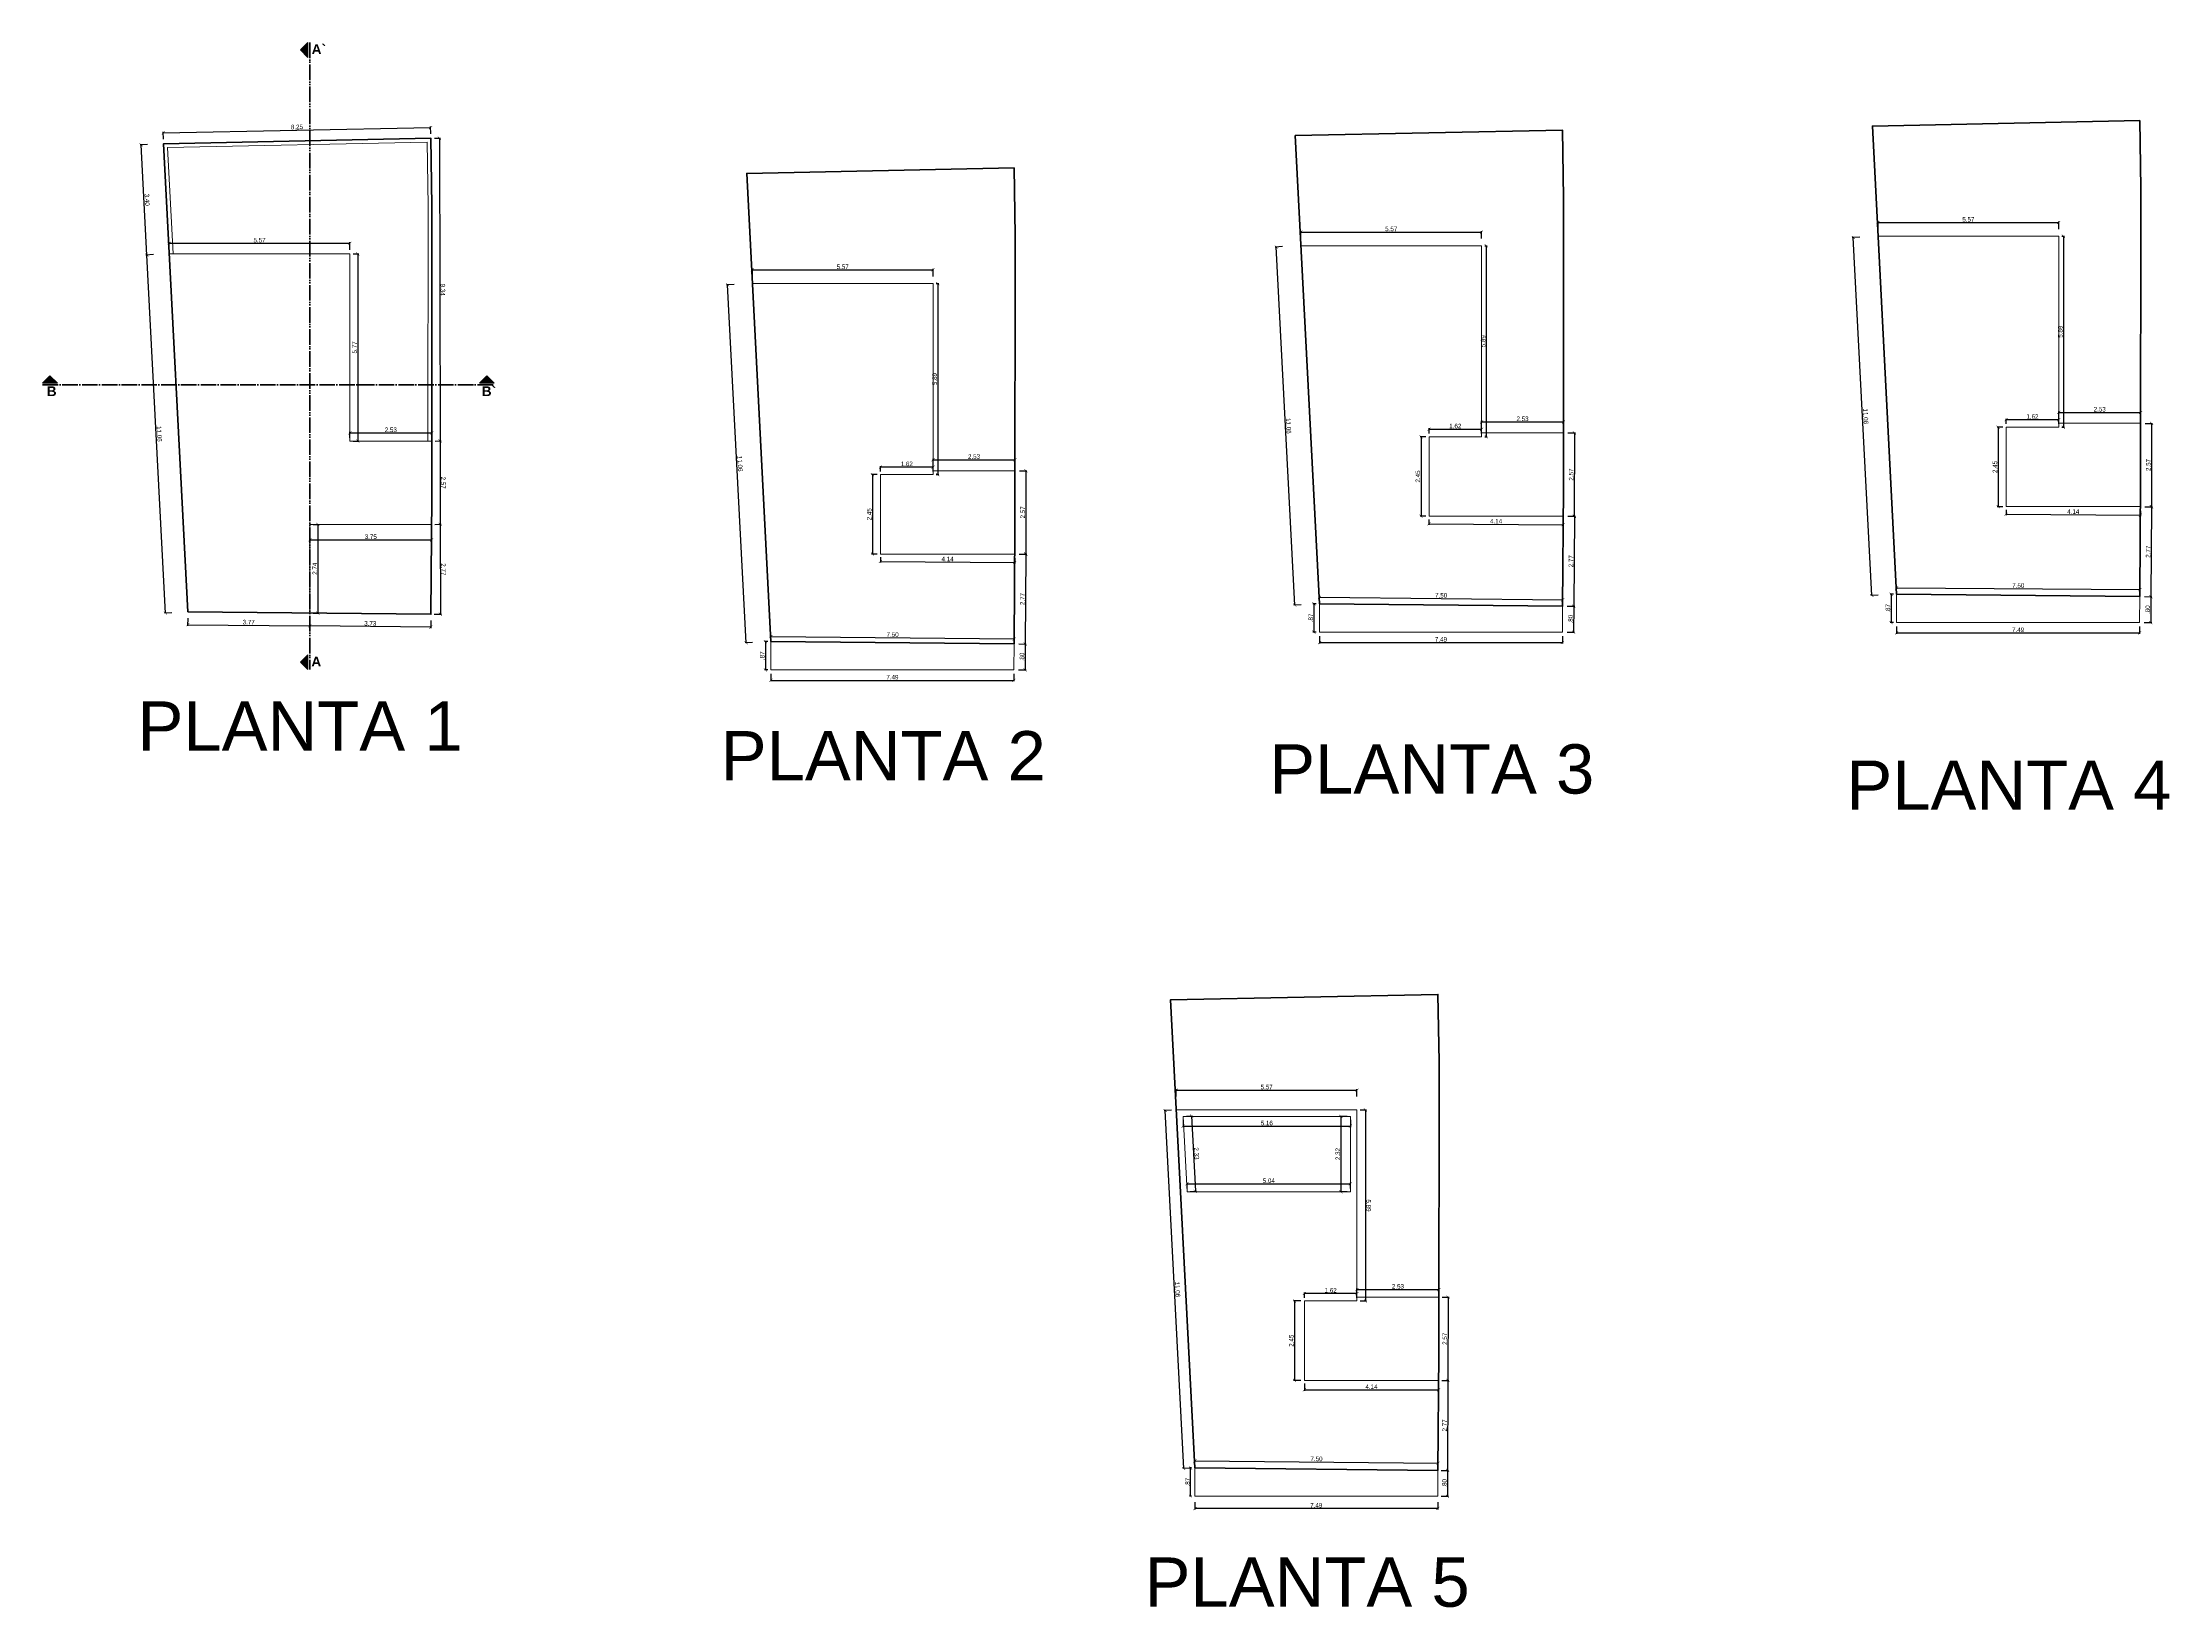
# Model space of a CAD drawing. Header units: millimetres. Extents: x 2128 to 7930, y 1150 to 3326.
# Drawn here: x 7274 to 7930, y 2843 to 3326 of the extents above; entities that cross this region are included whole.
import ezdxf

# ---------------------------------------------------------------- set-up
doc = ezdxf.new("R2010")
doc.units = ezdxf.units.MM
doc.header["$LTSCALE"] = 10
doc.linetypes.add('ACAD_ISO04W100', pattern=[30, 24, -3, 0, -3])
doc.linetypes.add('ACAD_ISO05W100', pattern=[33, 24, -3, 0, -3, 0, -3])
for name, color, linetype, lineweight in [('0.1', 1, 'Continuous', 9), ('AMV', 90, 'Continuous', 0), ('cotas', 1, 'Continuous', 5), ('COTAS S', 30, 'Continuous', 0), ('ejes', 1, 'ACAD_ISO04W100', 25), ('lote', 5, 'Continuous', 50), ('muebles', 2, 'Continuous', 9)]:
    doc.layers.add(name, color=color, linetype=linetype, lineweight=lineweight)
doc.styles.add('ARIAL', font='arial.ttf', dxfattribs={"height": 0.2})
doc.styles.add('GENERATED_STYLE_4', font='arial.ttf', dxfattribs={"height": 0.13})
doc.styles.add('RomanS', font='swissck.ttf')
doc.dimstyles.new('DIM', dxfattribs={"dimtxt": 0.14, "dimasz": 0.095, "dimexe": 0.03, "dimexo": 0.1, "dimgap": 0.025, "dimtad": 1, "dimzin": 4, "dimdsep": 46, "dimtxsty": 'RomanS', "dimblk": 'ARCHTICK', "dimcen": 0.02, "dimclrd": 247, "dimclre": 157, "dimclrt": 3, "dimadec": 0, "dimazin": 0, "dimtfac": 1, "dimtix": 1, "dimtofl": 0, "dimtmove": 2, "dimatfit": 3, "dimfxl": 0.2, "dimfxlon": 1, "dimtolj": 1, "dimtzin": 0, "dimarcsym": 0})

# ---------------------------------------------------------------- blocks, each defined once
blk = doc.blocks.new('_ArchTick')
at = {"layer": 'cotas', "color": 0, "const_width": 0.15}
blk.add_lwpolyline([(-0.5, -0.5), (0.5, 0.5)], dxfattribs=at)
blk = doc.blocks.new('*D35')
at = {"color": 157, "lineweight": -2, "transparency": 16777216}
for p, q in [((3963.529, 1790.744), (3963.529, 1790.514)), ((3967.28, 1790.744), (3967.28, 1790.514))]:
    blk.add_line(p, q, dxfattribs=at)
at = {"color": 247, "lineweight": -2, "transparency": 16777216}
blk.add_line((3963.529, 1790.544), (3967.28, 1790.544), dxfattribs=at)
at = {"layer": 'Defpoints', "color": 0, "transparency": 16777216}
for p in [(3963.529, 1791.021), (3967.28, 1791.021), (3967.28, 1790.544)]:
    blk.add_point(p, dxfattribs=at)
at = {"color": 247, "lineweight": -2, "transparency": 16777216, "xscale": 0.095, "yscale": 0.095, "zscale": 0.095}
for p, rotation in [((3963.529, 1790.544), 179.9993987875245), ((3967.28, 1790.544), 359.9993987875245)]:
    blk.add_blockref('_ArchTick', p, dxfattribs=dict(at, rotation=rotation))
at = {"color": 3, "transparency": 16777216, "insert": (3965.405, 1790.641), "char_height": 0.14, "attachment_point": 5, "rotation": 359.9994, "style": 'RomanS'}
blk.add_mtext('\\A1;3.75', dxfattribs=at)
blk = doc.blocks.new('*D36')
at = {"color": 157, "lineweight": -2, "transparency": 16777216}
for p, q in [((3963.629, 1791.021), (3963.804, 1791.021)), ((3963.628, 1788.283), (3963.803, 1788.283))]:
    blk.add_line(p, q, dxfattribs=at)
at = {"color": 247, "lineweight": -2, "transparency": 16777216}
blk.add_line((3963.774, 1791.021), (3963.773, 1788.283), dxfattribs=at)
at = {"layer": 'Defpoints', "color": 0, "transparency": 16777216}
for p in [(3963.529, 1791.021), (3963.528, 1788.284), (3963.773, 1788.283)]:
    blk.add_point(p, dxfattribs=at)
at = {"color": 247, "lineweight": -2, "transparency": 16777216, "xscale": 0.095, "yscale": 0.095, "zscale": 0.095}
for p, rotation in [((3963.774, 1791.021), 89.97542713834964), ((3963.773, 1788.283), 269.9754271383497)]:
    blk.add_blockref('_ArchTick', p, dxfattribs=dict(at, rotation=rotation))
at = {"color": 3, "transparency": 16777216, "insert": (3963.678, 1789.652), "char_height": 0.14, "attachment_point": 5, "rotation": 89.97543, "style": 'RomanS'}
blk.add_mtext('\\A1;2.74', dxfattribs=at)
blk = doc.blocks.new('*D37')
at = {"color": 157, "lineweight": -2, "transparency": 16777216}
for p, q in [((3963.526, 1788.089), (3963.524, 1787.859)), ((3967.258, 1788.052), (3967.256, 1787.822))]:
    blk.add_line(p, q, dxfattribs=at)
at = {"color": 247, "lineweight": -2, "transparency": 16777216}
blk.add_line((3967.256, 1787.852), (3963.524, 1787.889), dxfattribs=at)
at = {"layer": 'Defpoints', "color": 0, "transparency": 16777216}
for p in [(3963.524, 1787.889), (3963.528, 1788.284), (3967.26, 1788.247)]:
    blk.add_point(p, dxfattribs=at)
at = {"color": 247, "lineweight": -2, "transparency": 16777216, "xscale": 0.095, "yscale": 0.095, "zscale": 0.095}
for p, rotation in [((3963.524, 1787.889), 179.4367270571554), ((3967.256, 1787.852), 359.4367270571554)]:
    blk.add_blockref('_ArchTick', p, dxfattribs=dict(at, rotation=rotation))
at = {"color": 3, "transparency": 16777216, "insert": (3965.391, 1787.968), "char_height": 0.14, "attachment_point": 5, "rotation": 359.43673, "style": 'RomanS'}
blk.add_mtext('\\A1;3.73', dxfattribs=at)
blk = doc.blocks.new('*D38')
at = {"color": 157, "lineweight": -2, "transparency": 16777216}
for p, q in [((3959.759, 1788.126), (3959.756, 1787.896)), ((3963.526, 1788.089), (3963.524, 1787.859))]:
    blk.add_line(p, q, dxfattribs=at)
at = {"color": 247, "lineweight": -2, "transparency": 16777216}
blk.add_line((3959.757, 1787.926), (3963.524, 1787.889), dxfattribs=at)
at = {"layer": 'Defpoints', "color": 0, "transparency": 16777216}
for p in [(3959.761, 1788.32), (3963.524, 1787.889), (3963.528, 1788.284)]:
    blk.add_point(p, dxfattribs=at)
at = {"color": 247, "lineweight": -2, "transparency": 16777216, "xscale": 0.095, "yscale": 0.095, "zscale": 0.095}
for p, rotation in [((3959.757, 1787.926), 179.439376013875), ((3963.524, 1787.889), 359.439376013875)]:
    blk.add_blockref('_ArchTick', p, dxfattribs=dict(at, rotation=rotation))
at = {"color": 3, "transparency": 16777216, "insert": (3961.641, 1788.004), "char_height": 0.14, "attachment_point": 5, "rotation": 359.43938, "style": 'RomanS'}
blk.add_mtext('\\A1;3.77', dxfattribs=at)
blk = doc.blocks.new('*D39')
at = {"color": 157, "lineweight": -2, "transparency": 16777216}
for p, q in [((3958.699, 1799.339), (3958.469, 1799.327)), ((3959.272, 1788.295), (3959.042, 1788.283))]:
    blk.add_line(p, q, dxfattribs=at)
at = {"color": 247, "lineweight": -2, "transparency": 16777216}
blk.add_line((3959.072, 1788.285), (3958.499, 1799.328), dxfattribs=at)
at = {"layer": 'Defpoints', "color": 0, "transparency": 16777216}
for p in [(3958.499, 1799.328), (3959.188, 1799.364), (3959.761, 1788.32)]:
    blk.add_point(p, dxfattribs=at)
at = {"color": 247, "lineweight": -2, "transparency": 16777216, "xscale": 0.095, "yscale": 0.095, "zscale": 0.095}
for p, rotation in [((3958.499, 1799.328), 92.9679050026537), ((3959.072, 1788.285), 272.9679050026537)]:
    blk.add_blockref('_ArchTick', p, dxfattribs=dict(at, rotation=rotation))
at = {"color": 3, "transparency": 16777216, "insert": (3958.882, 1793.811), "char_height": 0.14, "attachment_point": 5, "rotation": 272.96791, "style": 'RomanS'}
blk.add_mtext('\\A1;11.06', dxfattribs=at)
blk = doc.blocks.new('*D40')
at = {"color": 157, "lineweight": -2, "transparency": 16777216}
for p, q in [((3958.523, 1802.736), (3958.293, 1802.724)), ((3958.699, 1799.339), (3958.469, 1799.327))]:
    blk.add_line(p, q, dxfattribs=at)
at = {"color": 247, "lineweight": -2, "transparency": 16777216}
blk.add_line((3958.499, 1799.328), (3958.323, 1802.725), dxfattribs=at)
at = {"layer": 'Defpoints', "color": 0, "transparency": 16777216}
for p in [(3958.323, 1802.725), (3959.012, 1802.761), (3959.188, 1799.364)]:
    blk.add_point(p, dxfattribs=at)
at = {"color": 247, "lineweight": -2, "transparency": 16777216, "xscale": 0.095, "yscale": 0.095, "zscale": 0.095}
for p, rotation in [((3958.323, 1802.725), 92.9679050026537), ((3958.499, 1799.328), 272.9679050026537)]:
    blk.add_blockref('_ArchTick', p, dxfattribs=dict(at, rotation=rotation))
at = {"color": 3, "transparency": 16777216, "insert": (3958.508, 1801.032), "char_height": 0.14, "attachment_point": 5, "rotation": 272.96791, "style": 'RomanS'}
blk.add_mtext('\\A1;3.40', dxfattribs=at)
blk = doc.blocks.new('*D41')
at = {"color": 157, "lineweight": -2, "transparency": 16777216}
for p, q in [((3959.009, 1802.897), (3959.004, 1803.126)), ((3967.257, 1803.063), (3967.253, 1803.293))]:
    blk.add_line(p, q, dxfattribs=at)
at = {"color": 247, "lineweight": -2, "transparency": 16777216}
blk.add_line((3959.005, 1803.097), (3967.253, 1803.263), dxfattribs=at)
at = {"layer": 'Defpoints', "color": 0, "transparency": 16777216}
for p in [(3967.253, 1803.263), (3959.012, 1802.761), (3967.26, 1802.927)]:
    blk.add_point(p, dxfattribs=at)
at = {"color": 247, "lineweight": -2, "transparency": 16777216, "xscale": 0.095, "yscale": 0.095, "zscale": 0.095}
for p, rotation in [((3959.005, 1803.097), 181.1530956669562), ((3967.253, 1803.263), 1.153095666956214)]:
    blk.add_blockref('_ArchTick', p, dxfattribs=dict(at, rotation=rotation))
at = {"color": 3, "transparency": 16777216, "insert": (3963.127, 1803.277), "char_height": 0.14, "attachment_point": 5, "rotation": 1.1531, "style": 'RomanS'}
blk.add_mtext('\\A1;8.25', dxfattribs=at)
blk = doc.blocks.new('*D42')
at = {"color": 157, "lineweight": -2, "transparency": 16777216}
for p, q in [((3967.367, 1802.927), (3967.552, 1802.928)), ((3967.387, 1793.591), (3967.572, 1793.592))]:
    blk.add_line(p, q, dxfattribs=at)
at = {"color": 247, "lineweight": -2, "transparency": 16777216}
blk.add_line((3967.522, 1802.928), (3967.542, 1793.592), dxfattribs=at)
at = {"layer": 'Defpoints', "color": 0, "transparency": 16777216}
for p in [(3967.267, 1802.927), (3967.287, 1793.591), (3967.542, 1793.592)]:
    blk.add_point(p, dxfattribs=at)
at = {"color": 247, "lineweight": -2, "transparency": 16777216, "xscale": 0.095, "yscale": 0.095, "zscale": 0.095}
for p, rotation in [((3967.522, 1802.928), 90.12546200009908), ((3967.542, 1793.592), 270.1254620000991)]:
    blk.add_blockref('_ArchTick', p, dxfattribs=dict(at, rotation=rotation))
at = {"color": 3, "transparency": 16777216, "insert": (3967.629, 1798.26), "char_height": 0.14, "attachment_point": 5, "rotation": 270.12546, "style": 'RomanS'}
blk.add_mtext('\\A1;9.34', dxfattribs=at)
blk = doc.blocks.new('*D43')
at = {"color": 157, "lineweight": -2, "transparency": 16777216}
for p, q in [((3967.387, 1793.591), (3967.572, 1793.592)), ((3967.38, 1791.021), (3967.578, 1791.022))]:
    blk.add_line(p, q, dxfattribs=at)
at = {"color": 247, "lineweight": -2, "transparency": 16777216}
blk.add_line((3967.542, 1793.592), (3967.548, 1791.022), dxfattribs=at)
at = {"layer": 'Defpoints', "color": 0, "transparency": 16777216}
for p in [(3967.287, 1793.591), (3967.28, 1791.021), (3967.548, 1791.022)]:
    blk.add_point(p, dxfattribs=at)
at = {"color": 247, "lineweight": -2, "transparency": 16777216, "xscale": 0.095, "yscale": 0.095, "zscale": 0.095}
for p, rotation in [((3967.542, 1793.592), 90.12546200009909), ((3967.548, 1791.022), 270.1254620000991)]:
    blk.add_blockref('_ArchTick', p, dxfattribs=dict(at, rotation=rotation))
at = {"color": 3, "transparency": 16777216, "insert": (3967.642, 1792.307), "char_height": 0.14, "attachment_point": 5, "rotation": 270.12546, "style": 'RomanS'}
blk.add_mtext('\\A1;2.57', dxfattribs=at)
blk = doc.blocks.new('*D44')
at = {"color": 157, "lineweight": -2, "transparency": 16777216}
for p, q in [((3967.38, 1791.021), (3967.578, 1791.022)), ((3967.36, 1788.247), (3967.584, 1788.248))]:
    blk.add_line(p, q, dxfattribs=at)
at = {"color": 247, "lineweight": -2, "transparency": 16777216}
blk.add_line((3967.548, 1791.022), (3967.554, 1788.248), dxfattribs=at)
at = {"layer": 'Defpoints', "color": 0, "transparency": 16777216}
for p in [(3967.28, 1791.021), (3967.26, 1788.247), (3967.554, 1788.248)]:
    blk.add_point(p, dxfattribs=at)
at = {"color": 247, "lineweight": -2, "transparency": 16777216, "xscale": 0.095, "yscale": 0.095, "zscale": 0.095}
for p, rotation in [((3967.548, 1791.022), 90.12546200009909), ((3967.554, 1788.248), 270.1254620000991)]:
    blk.add_blockref('_ArchTick', p, dxfattribs=dict(at, rotation=rotation))
at = {"color": 3, "transparency": 16777216, "insert": (3967.647, 1789.635), "char_height": 0.14, "attachment_point": 5, "rotation": 270.12546, "style": 'RomanS'}
blk.add_mtext('\\A1;2.77', dxfattribs=at)
blk = doc.blocks.new('*D45')
at = {"color": 157, "lineweight": -2, "transparency": 16777216}
for p, q in [((3959.188, 1799.489), (3959.188, 1799.719)), ((3964.76, 1799.489), (3964.76, 1799.719))]:
    blk.add_line(p, q, dxfattribs=at)
at = {"color": 247, "lineweight": -2, "transparency": 16777216}
blk.add_line((3959.188, 1799.689), (3964.76, 1799.689), dxfattribs=at)
at = {"layer": 'Defpoints', "color": 0, "transparency": 16777216}
for p in [(3964.76, 1799.689), (3959.188, 1799.364), (3964.76, 1799.364)]:
    blk.add_point(p, dxfattribs=at)
at = {"color": 247, "lineweight": -2, "transparency": 16777216, "xscale": 0.095, "yscale": 0.095, "zscale": 0.095, "rotation": 180}
blk.add_blockref('_ArchTick', (3959.188, 1799.689), dxfattribs=at)
at = {"color": 247, "lineweight": -2, "transparency": 16777216, "xscale": 0.095, "yscale": 0.095, "zscale": 0.095}
blk.add_blockref('_ArchTick', (3964.76, 1799.689), dxfattribs=at)
at = {"color": 3, "transparency": 16777216, "insert": (3961.974, 1799.785), "char_height": 0.14, "attachment_point": 5, "style": 'RomanS'}
blk.add_mtext('\\A1;5.57', dxfattribs=at)
blk = doc.blocks.new('*D46')
at = {"color": 157, "lineweight": -2, "transparency": 16777216}
for p, q in [((3964.86, 1799.364), (3965.034, 1799.364)), ((3964.86, 1793.591), (3965.034, 1793.591))]:
    blk.add_line(p, q, dxfattribs=at)
at = {"color": 247, "lineweight": -2, "transparency": 16777216}
blk.add_line((3965.004, 1799.364), (3965.004, 1793.591), dxfattribs=at)
at = {"layer": 'Defpoints', "color": 0, "transparency": 16777216}
for p in [(3964.76, 1799.364), (3964.76, 1793.591), (3965.004, 1793.591)]:
    blk.add_point(p, dxfattribs=at)
at = {"color": 247, "lineweight": -2, "transparency": 16777216, "xscale": 0.095, "yscale": 0.095, "zscale": 0.095}
for p, rotation in [((3965.004, 1799.364), 90), ((3965.004, 1793.591), 270)]:
    blk.add_blockref('_ArchTick', p, dxfattribs=dict(at, rotation=rotation))
at = {"color": 3, "transparency": 16777216, "insert": (3964.907, 1796.478), "char_height": 0.14, "attachment_point": 5, "rotation": 90, "style": 'RomanS'}
blk.add_mtext('\\A1;5.77', dxfattribs=at)
blk = doc.blocks.new('*D47')
at = {"color": 157, "lineweight": -2, "transparency": 16777216}
for p, q in [((3964.76, 1793.691), (3964.76, 1793.872)), ((3967.287, 1793.69), (3967.288, 1793.87))]:
    blk.add_line(p, q, dxfattribs=at)
at = {"color": 247, "lineweight": -2, "transparency": 16777216}
blk.add_line((3964.76, 1793.842), (3967.287, 1793.84), dxfattribs=at)
at = {"layer": 'Defpoints', "color": 0, "transparency": 16777216}
for p in [(3967.287, 1793.84), (3964.76, 1793.591), (3967.287, 1793.59)]:
    blk.add_point(p, dxfattribs=at)
at = {"color": 247, "lineweight": -2, "transparency": 16777216, "xscale": 0.095, "yscale": 0.095, "zscale": 0.095}
for p, rotation in [((3964.76, 1793.842), 179.9642298400499), ((3967.287, 1793.84), 359.9642298400499)]:
    blk.add_blockref('_ArchTick', p, dxfattribs=dict(at, rotation=rotation))
at = {"color": 3, "transparency": 16777216, "insert": (3966.024, 1793.938), "char_height": 0.14, "attachment_point": 5, "rotation": 359.96423, "style": 'RomanS'}
blk.add_mtext('\\A1;2.53', dxfattribs=at)
blk = doc.blocks.new('*D48')
at = {"color": 157, "lineweight": -2, "transparency": 16777216}
for p, q in [((3957.509, 1761.617), (3957.509, 1761.847)), ((3963.081, 1761.617), (3963.081, 1761.847))]:
    blk.add_line(p, q, dxfattribs=at)
at = {"color": 247, "lineweight": -2, "transparency": 16777216}
blk.add_line((3957.509, 1761.817), (3963.081, 1761.817), dxfattribs=at)
at = {"layer": 'Defpoints', "color": 0, "transparency": 16777216}
for p in [(3963.081, 1761.817), (3957.509, 1761.396), (3963.081, 1761.396)]:
    blk.add_point(p, dxfattribs=at)
at = {"color": 247, "lineweight": -2, "transparency": 16777216, "xscale": 0.095, "yscale": 0.095, "zscale": 0.095, "rotation": 180}
blk.add_blockref('_ArchTick', (3957.509, 1761.817), dxfattribs=at)
at = {"color": 247, "lineweight": -2, "transparency": 16777216, "xscale": 0.095, "yscale": 0.095, "zscale": 0.095}
blk.add_blockref('_ArchTick', (3963.081, 1761.817), dxfattribs=at)
at = {"color": 3, "transparency": 16777216, "insert": (3960.295, 1761.913), "char_height": 0.14, "attachment_point": 5, "style": 'RomanS'}
blk.add_mtext('\\A1;5.57', dxfattribs=at)
blk = doc.blocks.new('*D49')
at = {"color": 157, "lineweight": -2, "transparency": 16777216}
for p, q in [((3963.181, 1761.396), (3963.258, 1761.396)), ((3963.181, 1755.503), (3963.258, 1755.503))]:
    blk.add_line(p, q, dxfattribs=at)
at = {"color": 247, "lineweight": -2, "transparency": 16777216}
blk.add_line((3963.228, 1761.396), (3963.228, 1755.503), dxfattribs=at)
at = {"layer": 'Defpoints', "color": 0, "transparency": 16777216}
for p in [(3963.081, 1761.396), (3963.081, 1755.503), (3963.228, 1755.503)]:
    blk.add_point(p, dxfattribs=at)
at = {"color": 247, "lineweight": -2, "transparency": 16777216, "xscale": 0.095, "yscale": 0.095, "zscale": 0.095}
for p, rotation in [((3963.228, 1761.396), 90), ((3963.228, 1755.503), 270)]:
    blk.add_blockref('_ArchTick', p, dxfattribs=dict(at, rotation=rotation))
at = {"color": 3, "transparency": 16777216, "insert": (3963.131, 1758.449), "char_height": 0.14, "attachment_point": 5, "rotation": 90, "style": 'RomanS'}
blk.add_mtext('\\A1;5.89', dxfattribs=at)
blk = doc.blocks.new('*D50')
at = {"color": 157, "lineweight": -2, "transparency": 16777216}
for p, q in [((3961.46, 1755.603), (3961.46, 1755.767)), ((3963.081, 1755.603), (3963.081, 1755.767))]:
    blk.add_line(p, q, dxfattribs=at)
at = {"color": 247, "lineweight": -2, "transparency": 16777216}
blk.add_line((3961.46, 1755.737), (3963.081, 1755.737), dxfattribs=at)
at = {"layer": 'Defpoints', "color": 0, "transparency": 16777216}
for p in [(3963.081, 1755.737), (3961.46, 1755.503), (3963.081, 1755.503)]:
    blk.add_point(p, dxfattribs=at)
at = {"color": 247, "lineweight": -2, "transparency": 16777216, "xscale": 0.095, "yscale": 0.095, "zscale": 0.095, "rotation": 180}
blk.add_blockref('_ArchTick', (3961.46, 1755.737), dxfattribs=at)
at = {"color": 247, "lineweight": -2, "transparency": 16777216, "xscale": 0.095, "yscale": 0.095, "zscale": 0.095}
blk.add_blockref('_ArchTick', (3963.081, 1755.737), dxfattribs=at)
at = {"color": 3, "transparency": 16777216, "insert": (3962.271, 1755.833), "char_height": 0.14, "attachment_point": 5, "style": 'RomanS'}
blk.add_mtext('\\A1;1.62', dxfattribs=at)
blk = doc.blocks.new('*D51')
at = {"color": 157, "lineweight": -2, "transparency": 16777216}
for p, q in [((3961.36, 1755.503), (3961.183, 1755.503)), ((3961.36, 1753.053), (3961.183, 1753.053))]:
    blk.add_line(p, q, dxfattribs=at)
at = {"color": 247, "lineweight": -2, "transparency": 16777216}
blk.add_line((3961.213, 1755.503), (3961.213, 1753.053), dxfattribs=at)
at = {"layer": 'Defpoints', "color": 0, "transparency": 16777216}
for p in [(3961.46, 1755.503), (3961.213, 1753.053), (3961.46, 1753.053)]:
    blk.add_point(p, dxfattribs=at)
at = {"color": 247, "lineweight": -2, "transparency": 16777216, "xscale": 0.095, "yscale": 0.095, "zscale": 0.095}
for p, rotation in [((3961.213, 1755.503), 90), ((3961.213, 1753.053), 270)]:
    blk.add_blockref('_ArchTick', p, dxfattribs=dict(at, rotation=rotation))
at = {"color": 3, "transparency": 16777216, "insert": (3961.115, 1754.278), "char_height": 0.14, "attachment_point": 5, "rotation": 90, "style": 'RomanS'}
blk.add_mtext('\\A1;2.45', dxfattribs=at)
blk = doc.blocks.new('*D52')
at = {"color": 157, "lineweight": -2, "transparency": 16777216}
for p, q in [((3961.459, 1752.953), (3961.458, 1752.79)), ((3965.6, 1752.923), (3965.599, 1752.76))]:
    blk.add_line(p, q, dxfattribs=at)
at = {"color": 247, "lineweight": -2, "transparency": 16777216}
blk.add_line((3961.458, 1752.82), (3965.599, 1752.79), dxfattribs=at)
at = {"layer": 'Defpoints', "color": 0, "transparency": 16777216}
for p in [(3961.46, 1753.053), (3965.599, 1752.79), (3965.601, 1753.023)]:
    blk.add_point(p, dxfattribs=at)
at = {"color": 247, "lineweight": -2, "transparency": 16777216, "xscale": 0.095, "yscale": 0.095, "zscale": 0.095}
for p, rotation in [((3961.458, 1752.82), 179.5861131004186), ((3965.599, 1752.79), 359.5861131004186)]:
    blk.add_blockref('_ArchTick', p, dxfattribs=dict(at, rotation=rotation))
at = {"color": 3, "transparency": 16777216, "insert": (3963.53, 1752.9), "char_height": 0.14, "attachment_point": 5, "rotation": 359.58611, "style": 'RomanS'}
blk.add_mtext('\\A1;4.14', dxfattribs=at)
blk = doc.blocks.new('*D53')
at = {"color": 157, "lineweight": -2, "transparency": 16777216}
for p, q in [((3965.745, 1753.052), (3965.975, 1753.05)), ((3965.725, 1750.278), (3965.955, 1750.276))]:
    blk.add_line(p, q, dxfattribs=at)
at = {"color": 247, "lineweight": -2, "transparency": 16777216}
blk.add_line((3965.945, 1753.05), (3965.925, 1750.276), dxfattribs=at)
at = {"layer": 'Defpoints', "color": 0, "transparency": 16777216}
for p in [(3965.601, 1753.053), (3965.581, 1750.279), (3965.925, 1750.276)]:
    blk.add_point(p, dxfattribs=at)
at = {"color": 247, "lineweight": -2, "transparency": 16777216, "xscale": 0.095, "yscale": 0.095, "zscale": 0.095}
for p, rotation in [((3965.945, 1753.05), 89.58611310043614), ((3965.925, 1750.276), 269.5861131004362)]:
    blk.add_blockref('_ArchTick', p, dxfattribs=dict(at, rotation=rotation))
at = {"color": 3, "transparency": 16777216, "insert": (3965.839, 1751.664), "char_height": 0.14, "attachment_point": 5, "rotation": 89.58611, "style": 'RomanS'}
blk.add_mtext('\\A1;2.77', dxfattribs=at)
blk = doc.blocks.new('*D54')
at = {"color": 157, "lineweight": -2, "transparency": 16777216}
for p, q in [((3965.725, 1750.278), (3965.955, 1750.276)), ((3965.719, 1749.478), (3965.949, 1749.476))]:
    blk.add_line(p, q, dxfattribs=at)
at = {"color": 247, "lineweight": -2, "transparency": 16777216}
blk.add_line((3965.925, 1750.276), (3965.919, 1749.476), dxfattribs=at)
at = {"layer": 'Defpoints', "color": 0, "transparency": 16777216}
for p in [(3965.581, 1750.279), (3965.575, 1749.479), (3965.919, 1749.476)]:
    blk.add_point(p, dxfattribs=at)
at = {"color": 247, "lineweight": -2, "transparency": 16777216, "xscale": 0.095, "yscale": 0.095, "zscale": 0.095}
for p, rotation in [((3965.925, 1750.276), 89.58611310043614), ((3965.919, 1749.476), 269.5861131004362)]:
    blk.add_blockref('_ArchTick', p, dxfattribs=dict(at, rotation=rotation))
at = {"color": 3, "transparency": 16777216, "insert": (3965.825, 1749.877), "char_height": 0.14, "attachment_point": 5, "rotation": 89.58611, "style": 'RomanS'}
blk.add_mtext('\\A1;.80', dxfattribs=at)
blk = doc.blocks.new('*D55')
at = {"color": 157, "lineweight": -2, "transparency": 16777216}
for p, q in [((3958.082, 1749.357), (3958.082, 1749.127)), ((3965.575, 1749.357), (3965.575, 1749.127))]:
    blk.add_line(p, q, dxfattribs=at)
at = {"color": 247, "lineweight": -2, "transparency": 16777216}
blk.add_line((3958.082, 1749.157), (3965.575, 1749.157), dxfattribs=at)
at = {"layer": 'Defpoints', "color": 0, "transparency": 16777216}
for p in [(3958.082, 1749.479), (3965.575, 1749.479), (3965.575, 1749.157)]:
    blk.add_point(p, dxfattribs=at)
at = {"color": 247, "lineweight": -2, "transparency": 16777216, "xscale": 0.095, "yscale": 0.095, "zscale": 0.095, "rotation": 180}
blk.add_blockref('_ArchTick', (3958.082, 1749.157), dxfattribs=at)
at = {"color": 247, "lineweight": -2, "transparency": 16777216, "xscale": 0.095, "yscale": 0.095, "zscale": 0.095}
blk.add_blockref('_ArchTick', (3965.575, 1749.157), dxfattribs=at)
at = {"color": 3, "transparency": 16777216, "insert": (3961.828, 1749.254), "char_height": 0.14, "attachment_point": 5, "style": 'RomanS'}
blk.add_mtext('\\A1;7.49', dxfattribs=at)
blk = doc.blocks.new('*D56')
at = {"color": 157, "lineweight": -2, "transparency": 16777216}
for p, q in [((3957.982, 1750.352), (3957.88, 1750.352)), ((3957.982, 1749.479), (3957.88, 1749.479))]:
    blk.add_line(p, q, dxfattribs=at)
at = {"color": 247, "lineweight": -2, "transparency": 16777216}
blk.add_line((3957.91, 1750.352), (3957.91, 1749.479), dxfattribs=at)
at = {"layer": 'Defpoints', "color": 0, "transparency": 16777216}
for p in [(3958.082, 1750.352), (3957.91, 1749.479), (3958.082, 1749.479)]:
    blk.add_point(p, dxfattribs=at)
at = {"color": 247, "lineweight": -2, "transparency": 16777216, "xscale": 0.095, "yscale": 0.095, "zscale": 0.095}
for p, rotation in [((3957.91, 1750.352), 90), ((3957.91, 1749.479), 270)]:
    blk.add_blockref('_ArchTick', p, dxfattribs=dict(at, rotation=rotation))
at = {"color": 3, "transparency": 16777216, "insert": (3957.814, 1749.915), "char_height": 0.14, "attachment_point": 5, "rotation": 90, "style": 'RomanS'}
blk.add_mtext('\\A1;.87', dxfattribs=at)
blk = doc.blocks.new('*D57')
at = {"color": 157, "lineweight": -2, "transparency": 16777216}
for p, q in [((3956.943, 1761.366), (3956.714, 1761.354)), ((3957.516, 1750.323), (3957.286, 1750.311))]:
    blk.add_line(p, q, dxfattribs=at)
at = {"color": 247, "lineweight": -2, "transparency": 16777216}
blk.add_line((3957.316, 1750.312), (3956.744, 1761.356), dxfattribs=at)
at = {"layer": 'Defpoints', "color": 0, "transparency": 16777216}
for p in [(3956.744, 1761.356), (3957.509, 1761.396), (3958.082, 1750.352)]:
    blk.add_point(p, dxfattribs=at)
at = {"color": 247, "lineweight": -2, "transparency": 16777216, "xscale": 0.095, "yscale": 0.095, "zscale": 0.095}
for p, rotation in [((3956.744, 1761.356), 92.96790500265367), ((3957.316, 1750.312), 272.9679050026537)]:
    blk.add_blockref('_ArchTick', p, dxfattribs=dict(at, rotation=rotation))
at = {"color": 3, "transparency": 16777216, "insert": (3957.127, 1755.839), "char_height": 0.14, "attachment_point": 5, "rotation": 272.96791, "style": 'RomanS'}
blk.add_mtext('\\A1;11.06', dxfattribs=at)
blk = doc.blocks.new('*D58')
at = {"color": 157, "lineweight": -2, "transparency": 16777216}
for p, q in [((3963.081, 1755.76), (3963.081, 1755.99)), ((3965.608, 1755.76), (3965.608, 1755.99))]:
    blk.add_line(p, q, dxfattribs=at)
at = {"color": 247, "lineweight": -2, "transparency": 16777216}
blk.add_line((3963.081, 1755.96), (3965.608, 1755.96), dxfattribs=at)
at = {"layer": 'Defpoints', "color": 0, "transparency": 16777216}
for p in [(3965.608, 1755.96), (3963.081, 1755.623), (3965.608, 1755.623)]:
    blk.add_point(p, dxfattribs=at)
at = {"color": 247, "lineweight": -2, "transparency": 16777216, "xscale": 0.095, "yscale": 0.095, "zscale": 0.095, "rotation": 180}
blk.add_blockref('_ArchTick', (3963.081, 1755.96), dxfattribs=at)
at = {"color": 247, "lineweight": -2, "transparency": 16777216, "xscale": 0.095, "yscale": 0.095, "zscale": 0.095}
blk.add_blockref('_ArchTick', (3965.608, 1755.96), dxfattribs=at)
at = {"color": 3, "transparency": 16777216, "insert": (3964.345, 1756.057), "char_height": 0.14, "attachment_point": 5, "style": 'RomanS'}
blk.add_mtext('\\A1;2.53', dxfattribs=at)
blk = doc.blocks.new('*D59')
at = {"color": 157, "lineweight": -2, "transparency": 16777216}
for p, q in [((3965.747, 1755.622), (3965.977, 1755.622)), ((3965.739, 1753.052), (3965.969, 1753.052))]:
    blk.add_line(p, q, dxfattribs=at)
at = {"color": 247, "lineweight": -2, "transparency": 16777216}
blk.add_line((3965.947, 1755.622), (3965.939, 1753.052), dxfattribs=at)
at = {"layer": 'Defpoints', "color": 0, "transparency": 16777216}
for p in [(3965.608, 1755.623), (3965.601, 1753.053), (3965.939, 1753.052)]:
    blk.add_point(p, dxfattribs=at)
at = {"color": 247, "lineweight": -2, "transparency": 16777216, "xscale": 0.095, "yscale": 0.095, "zscale": 0.095}
for p, rotation in [((3965.947, 1755.622), 89.84046126562649), ((3965.939, 1753.052), 269.8404612656265)]:
    blk.add_blockref('_ArchTick', p, dxfattribs=dict(at, rotation=rotation))
at = {"color": 3, "transparency": 16777216, "insert": (3965.846, 1754.337), "char_height": 0.14, "attachment_point": 5, "rotation": 89.84046, "style": 'RomanS'}
blk.add_mtext('\\A1;2.57', dxfattribs=at)
blk = doc.blocks.new('*D103')
at = {"color": 157, "lineweight": -2, "transparency": 16777216}
for p, q in [((3958.082, 1750.452), (3958.083, 1750.538)), ((3965.582, 1750.379), (3965.583, 1750.465))]:
    blk.add_line(p, q, dxfattribs=at)
at = {"color": 247, "lineweight": -2, "transparency": 16777216}
blk.add_line((3958.083, 1750.508), (3965.583, 1750.435), dxfattribs=at)
at = {"layer": 'Defpoints', "color": 0, "transparency": 16777216}
for p in [(3958.082, 1750.352), (3965.581, 1750.279), (3965.583, 1750.435)]:
    blk.add_point(p, dxfattribs=at)
at = {"color": 247, "lineweight": -2, "transparency": 16777216, "xscale": 0.095, "yscale": 0.095, "zscale": 0.095}
for p, rotation in [((3958.083, 1750.508), 179.4393760138767), ((3965.583, 1750.435), 359.4393760138766)]:
    blk.add_blockref('_ArchTick', p, dxfattribs=dict(at, rotation=rotation))
at = {"color": 3, "transparency": 16777216, "insert": (3961.834, 1750.569), "char_height": 0.14, "attachment_point": 5, "rotation": 359.43938, "style": 'RomanS'}
blk.add_mtext('\\A1;7.50', dxfattribs=at)
blk = doc.blocks.new('*D71')
at = {"color": 157, "lineweight": -2, "transparency": 16777216}
for p, q in [((3957.509, 1723.304), (3957.509, 1723.534)), ((3963.081, 1723.304), (3963.081, 1723.534))]:
    blk.add_line(p, q, dxfattribs=at)
at = {"color": 247, "lineweight": -2, "transparency": 16777216}
blk.add_line((3957.509, 1723.504), (3963.081, 1723.504), dxfattribs=at)
at = {"layer": 'Defpoints', "color": 0, "transparency": 16777216}
for p in [(3957.509, 1723.082), (3963.081, 1723.504), (3963.081, 1723.082)]:
    blk.add_point(p, dxfattribs=at)
at = {"color": 247, "lineweight": -2, "transparency": 16777216, "xscale": 0.095, "yscale": 0.095, "zscale": 0.095, "rotation": 180}
blk.add_blockref('_ArchTick', (3957.509, 1723.504), dxfattribs=at)
at = {"color": 247, "lineweight": -2, "transparency": 16777216, "xscale": 0.095, "yscale": 0.095, "zscale": 0.095}
blk.add_blockref('_ArchTick', (3963.081, 1723.504), dxfattribs=at)
at = {"color": 3, "transparency": 16777216, "insert": (3960.295, 1723.6), "char_height": 0.14, "attachment_point": 5, "style": 'RomanS'}
blk.add_mtext('\\A1;5.57', dxfattribs=at)
blk = doc.blocks.new('*D66')
at = {"color": 157, "lineweight": -2, "transparency": 16777216}
for p, q in [((3963.181, 1723.082), (3963.258, 1723.082)), ((3963.181, 1717.19), (3963.258, 1717.19))]:
    blk.add_line(p, q, dxfattribs=at)
at = {"color": 247, "lineweight": -2, "transparency": 16777216}
blk.add_line((3963.228, 1723.082), (3963.228, 1717.19), dxfattribs=at)
at = {"layer": 'Defpoints', "color": 0, "transparency": 16777216}
for p in [(3963.081, 1723.082), (3963.081, 1717.19), (3963.228, 1717.19)]:
    blk.add_point(p, dxfattribs=at)
at = {"color": 247, "lineweight": -2, "transparency": 16777216, "xscale": 0.095, "yscale": 0.095, "zscale": 0.095}
for p, rotation in [((3963.228, 1723.082), 90), ((3963.228, 1717.19), 270)]:
    blk.add_blockref('_ArchTick', p, dxfattribs=dict(at, rotation=rotation))
at = {"color": 3, "transparency": 16777216, "insert": (3963.131, 1720.136), "char_height": 0.14, "attachment_point": 5, "rotation": 90, "style": 'RomanS'}
blk.add_mtext('\\A1;5.89', dxfattribs=at)
blk = doc.blocks.new('*D67')
at = {"color": 157, "lineweight": -2, "transparency": 16777216}
for p, q in [((3961.46, 1717.29), (3961.46, 1717.453)), ((3963.081, 1717.29), (3963.081, 1717.453))]:
    blk.add_line(p, q, dxfattribs=at)
at = {"color": 247, "lineweight": -2, "transparency": 16777216}
blk.add_line((3961.46, 1717.423), (3963.081, 1717.423), dxfattribs=at)
at = {"layer": 'Defpoints', "color": 0, "transparency": 16777216}
for p in [(3961.46, 1717.19), (3963.081, 1717.423), (3963.081, 1717.19)]:
    blk.add_point(p, dxfattribs=at)
at = {"color": 247, "lineweight": -2, "transparency": 16777216, "xscale": 0.095, "yscale": 0.095, "zscale": 0.095, "rotation": 180}
blk.add_blockref('_ArchTick', (3961.46, 1717.423), dxfattribs=at)
at = {"color": 247, "lineweight": -2, "transparency": 16777216, "xscale": 0.095, "yscale": 0.095, "zscale": 0.095}
blk.add_blockref('_ArchTick', (3963.081, 1717.423), dxfattribs=at)
at = {"color": 3, "transparency": 16777216, "insert": (3962.271, 1717.52), "char_height": 0.14, "attachment_point": 5, "style": 'RomanS'}
blk.add_mtext('\\A1;1.62', dxfattribs=at)
blk = doc.blocks.new('*D68')
at = {"color": 157, "lineweight": -2, "transparency": 16777216}
for p, q in [((3961.36, 1717.19), (3961.183, 1717.19)), ((3961.36, 1714.74), (3961.183, 1714.74))]:
    blk.add_line(p, q, dxfattribs=at)
at = {"color": 247, "lineweight": -2, "transparency": 16777216}
blk.add_line((3961.213, 1717.19), (3961.213, 1714.74), dxfattribs=at)
at = {"layer": 'Defpoints', "color": 0, "transparency": 16777216}
for p in [(3961.46, 1717.19), (3961.213, 1714.74), (3961.46, 1714.74)]:
    blk.add_point(p, dxfattribs=at)
at = {"color": 247, "lineweight": -2, "transparency": 16777216, "xscale": 0.095, "yscale": 0.095, "zscale": 0.095}
for p, rotation in [((3961.213, 1717.19), 90), ((3961.213, 1714.74), 270)]:
    blk.add_blockref('_ArchTick', p, dxfattribs=dict(at, rotation=rotation))
at = {"color": 3, "transparency": 16777216, "insert": (3961.115, 1715.965), "char_height": 0.14, "attachment_point": 5, "rotation": 90, "style": 'RomanS'}
blk.add_mtext('\\A1;2.45', dxfattribs=at)
blk = doc.blocks.new('*D69')
at = {"color": 157, "lineweight": -2, "transparency": 16777216}
for p, q in [((3961.459, 1714.64), (3961.458, 1714.476)), ((3965.6, 1714.61), (3965.599, 1714.447))]:
    blk.add_line(p, q, dxfattribs=at)
at = {"color": 247, "lineweight": -2, "transparency": 16777216}
blk.add_line((3961.458, 1714.506), (3965.599, 1714.477), dxfattribs=at)
at = {"layer": 'Defpoints', "color": 0, "transparency": 16777216}
for p in [(3961.46, 1714.74), (3965.599, 1714.477), (3965.601, 1714.71)]:
    blk.add_point(p, dxfattribs=at)
at = {"color": 247, "lineweight": -2, "transparency": 16777216, "xscale": 0.095, "yscale": 0.095, "zscale": 0.095}
for p, rotation in [((3961.458, 1714.506), 179.5861131004186), ((3965.599, 1714.477), 359.5861131004186)]:
    blk.add_blockref('_ArchTick', p, dxfattribs=dict(at, rotation=rotation))
at = {"color": 3, "transparency": 16777216, "insert": (3963.53, 1714.587), "char_height": 0.14, "attachment_point": 5, "rotation": 359.58611, "style": 'RomanS'}
blk.add_mtext('\\A1;4.14', dxfattribs=at)
blk = doc.blocks.new('*D70')
at = {"color": 157, "lineweight": -2, "transparency": 16777216}
for p, q in [((3965.745, 1714.739), (3965.975, 1714.737)), ((3965.725, 1711.964), (3965.955, 1711.963))]:
    blk.add_line(p, q, dxfattribs=at)
at = {"color": 247, "lineweight": -2, "transparency": 16777216}
blk.add_line((3965.945, 1714.737), (3965.925, 1711.963), dxfattribs=at)
at = {"layer": 'Defpoints', "color": 0, "transparency": 16777216}
for p in [(3965.601, 1714.74), (3965.581, 1711.965), (3965.925, 1711.963)]:
    blk.add_point(p, dxfattribs=at)
at = {"color": 247, "lineweight": -2, "transparency": 16777216, "xscale": 0.095, "yscale": 0.095, "zscale": 0.095}
for p, rotation in [((3965.945, 1714.737), 89.58611310043614), ((3965.925, 1711.963), 269.5861131004362)]:
    blk.add_blockref('_ArchTick', p, dxfattribs=dict(at, rotation=rotation))
at = {"color": 3, "transparency": 16777216, "insert": (3965.839, 1713.351), "char_height": 0.14, "attachment_point": 5, "rotation": 89.58611, "style": 'RomanS'}
blk.add_mtext('\\A1;2.77', dxfattribs=at)
blk = doc.blocks.new('*D62')
at = {"color": 157, "lineweight": -2, "transparency": 16777216}
for p, q in [((3965.725, 1711.964), (3965.955, 1711.963)), ((3965.719, 1711.164), (3965.949, 1711.163))]:
    blk.add_line(p, q, dxfattribs=at)
at = {"color": 247, "lineweight": -2, "transparency": 16777216}
blk.add_line((3965.925, 1711.963), (3965.919, 1711.163), dxfattribs=at)
at = {"layer": 'Defpoints', "color": 0, "transparency": 16777216}
for p in [(3965.581, 1711.965), (3965.575, 1711.165), (3965.919, 1711.163)]:
    blk.add_point(p, dxfattribs=at)
at = {"color": 247, "lineweight": -2, "transparency": 16777216, "xscale": 0.095, "yscale": 0.095, "zscale": 0.095}
for p, rotation in [((3965.925, 1711.963), 89.58611310043614), ((3965.919, 1711.163), 269.5861131004362)]:
    blk.add_blockref('_ArchTick', p, dxfattribs=dict(at, rotation=rotation))
at = {"color": 3, "transparency": 16777216, "insert": (3965.825, 1711.564), "char_height": 0.14, "attachment_point": 5, "rotation": 89.58611, "style": 'RomanS'}
blk.add_mtext('\\A1;.80', dxfattribs=at)
blk = doc.blocks.new('*D63')
at = {"color": 157, "lineweight": -2, "transparency": 16777216}
for p, q in [((3958.082, 1711.044), (3958.082, 1710.814)), ((3965.575, 1711.044), (3965.575, 1710.814))]:
    blk.add_line(p, q, dxfattribs=at)
at = {"color": 247, "lineweight": -2, "transparency": 16777216}
blk.add_line((3958.082, 1710.844), (3965.575, 1710.844), dxfattribs=at)
at = {"layer": 'Defpoints', "color": 0, "transparency": 16777216}
for p in [(3958.082, 1711.165), (3965.575, 1711.165), (3965.575, 1710.844)]:
    blk.add_point(p, dxfattribs=at)
at = {"color": 247, "lineweight": -2, "transparency": 16777216, "xscale": 0.095, "yscale": 0.095, "zscale": 0.095, "rotation": 180}
blk.add_blockref('_ArchTick', (3958.082, 1710.844), dxfattribs=at)
at = {"color": 247, "lineweight": -2, "transparency": 16777216, "xscale": 0.095, "yscale": 0.095, "zscale": 0.095}
blk.add_blockref('_ArchTick', (3965.575, 1710.844), dxfattribs=at)
at = {"color": 3, "transparency": 16777216, "insert": (3961.828, 1710.941), "char_height": 0.14, "attachment_point": 5, "style": 'RomanS'}
blk.add_mtext('\\A1;7.49', dxfattribs=at)
blk = doc.blocks.new('*D64')
at = {"color": 157, "lineweight": -2, "transparency": 16777216}
for p, q in [((3957.982, 1712.039), (3957.88, 1712.039)), ((3957.982, 1711.165), (3957.88, 1711.165))]:
    blk.add_line(p, q, dxfattribs=at)
at = {"color": 247, "lineweight": -2, "transparency": 16777216}
blk.add_line((3957.91, 1712.039), (3957.91, 1711.165), dxfattribs=at)
at = {"layer": 'Defpoints', "color": 0, "transparency": 16777216}
for p in [(3958.082, 1712.039), (3957.91, 1711.165), (3958.082, 1711.165)]:
    blk.add_point(p, dxfattribs=at)
at = {"color": 247, "lineweight": -2, "transparency": 16777216, "xscale": 0.095, "yscale": 0.095, "zscale": 0.095}
for p, rotation in [((3957.91, 1712.039), 90), ((3957.91, 1711.165), 270)]:
    blk.add_blockref('_ArchTick', p, dxfattribs=dict(at, rotation=rotation))
at = {"color": 3, "transparency": 16777216, "insert": (3957.814, 1711.602), "char_height": 0.14, "attachment_point": 5, "rotation": 90, "style": 'RomanS'}
blk.add_mtext('\\A1;.87', dxfattribs=at)
blk = doc.blocks.new('*D60')
at = {"color": 157, "lineweight": -2, "transparency": 16777216}
for p, q in [((3956.943, 1723.053), (3956.714, 1723.041)), ((3957.516, 1712.009), (3957.286, 1711.997))]:
    blk.add_line(p, q, dxfattribs=at)
at = {"color": 247, "lineweight": -2, "transparency": 16777216}
blk.add_line((3957.316, 1711.999), (3956.744, 1723.043), dxfattribs=at)
at = {"layer": 'Defpoints', "color": 0, "transparency": 16777216}
for p in [(3956.744, 1723.043), (3957.509, 1723.082), (3958.082, 1712.039)]:
    blk.add_point(p, dxfattribs=at)
at = {"color": 247, "lineweight": -2, "transparency": 16777216, "xscale": 0.095, "yscale": 0.095, "zscale": 0.095}
for p, rotation in [((3956.744, 1723.043), 92.96790500265367), ((3957.316, 1711.999), 272.9679050026537)]:
    blk.add_blockref('_ArchTick', p, dxfattribs=dict(at, rotation=rotation))
at = {"color": 3, "transparency": 16777216, "insert": (3957.127, 1717.526), "char_height": 0.14, "attachment_point": 5, "rotation": 272.96791, "style": 'RomanS'}
blk.add_mtext('\\A1;11.06', dxfattribs=at)
blk = doc.blocks.new('*D65')
at = {"color": 157, "lineweight": -2, "transparency": 16777216}
for p, q in [((3963.081, 1717.447), (3963.081, 1717.677)), ((3965.608, 1717.447), (3965.608, 1717.677))]:
    blk.add_line(p, q, dxfattribs=at)
at = {"color": 247, "lineweight": -2, "transparency": 16777216}
blk.add_line((3963.081, 1717.647), (3965.608, 1717.647), dxfattribs=at)
at = {"layer": 'Defpoints', "color": 0, "transparency": 16777216}
for p in [(3963.081, 1717.31), (3965.608, 1717.647), (3965.608, 1717.31)]:
    blk.add_point(p, dxfattribs=at)
at = {"color": 247, "lineweight": -2, "transparency": 16777216, "xscale": 0.095, "yscale": 0.095, "zscale": 0.095, "rotation": 180}
blk.add_blockref('_ArchTick', (3963.081, 1717.647), dxfattribs=at)
at = {"color": 247, "lineweight": -2, "transparency": 16777216, "xscale": 0.095, "yscale": 0.095, "zscale": 0.095}
blk.add_blockref('_ArchTick', (3965.608, 1717.647), dxfattribs=at)
at = {"color": 3, "transparency": 16777216, "insert": (3964.345, 1717.744), "char_height": 0.14, "attachment_point": 5, "style": 'RomanS'}
blk.add_mtext('\\A1;2.53', dxfattribs=at)
blk = doc.blocks.new('*D61')
at = {"color": 157, "lineweight": -2, "transparency": 16777216}
for p, q in [((3965.747, 1717.309), (3965.977, 1717.309)), ((3965.739, 1714.739), (3965.969, 1714.739))]:
    blk.add_line(p, q, dxfattribs=at)
at = {"color": 247, "lineweight": -2, "transparency": 16777216}
blk.add_line((3965.947, 1717.309), (3965.939, 1714.739), dxfattribs=at)
at = {"layer": 'Defpoints', "color": 0, "transparency": 16777216}
for p in [(3965.608, 1717.31), (3965.601, 1714.74), (3965.939, 1714.739)]:
    blk.add_point(p, dxfattribs=at)
at = {"color": 247, "lineweight": -2, "transparency": 16777216, "xscale": 0.095, "yscale": 0.095, "zscale": 0.095}
for p, rotation in [((3965.947, 1717.309), 89.84046126562649), ((3965.939, 1714.739), 269.8404612656265)]:
    blk.add_blockref('_ArchTick', p, dxfattribs=dict(at, rotation=rotation))
at = {"color": 3, "transparency": 16777216, "insert": (3965.846, 1716.024), "char_height": 0.14, "attachment_point": 5, "rotation": 89.84046, "style": 'RomanS'}
blk.add_mtext('\\A1;2.57', dxfattribs=at)
blk = doc.blocks.new('*D102')
at = {"color": 157, "lineweight": -2, "transparency": 16777216}
for p, q in [((3958.082, 1712.139), (3958.084, 1712.268)), ((3965.582, 1712.065), (3965.583, 1712.195))]:
    blk.add_line(p, q, dxfattribs=at)
at = {"color": 247, "lineweight": -2, "transparency": 16777216}
blk.add_line((3958.083, 1712.238), (3965.583, 1712.165), dxfattribs=at)
at = {"layer": 'Defpoints', "color": 0, "transparency": 16777216}
for p in [(3958.082, 1712.039), (3965.581, 1711.965), (3965.583, 1712.165)]:
    blk.add_point(p, dxfattribs=at)
at = {"color": 247, "lineweight": -2, "transparency": 16777216, "xscale": 0.095, "yscale": 0.095, "zscale": 0.095}
for p, rotation in [((3958.083, 1712.238), 179.4393760138767), ((3965.583, 1712.165), 359.4393760138766)]:
    blk.add_blockref('_ArchTick', p, dxfattribs=dict(at, rotation=rotation))
at = {"color": 3, "transparency": 16777216, "insert": (3961.834, 1712.299), "char_height": 0.14, "attachment_point": 5, "rotation": 359.43938, "style": 'RomanS'}
blk.add_mtext('\\A1;7.50', dxfattribs=at)
blk = doc.blocks.new('*D83')
at = {"color": 157, "lineweight": -2, "transparency": 16777216}
for p, q in [((3957.509, 1684.213), (3957.509, 1684.443)), ((3963.081, 1684.213), (3963.081, 1684.443))]:
    blk.add_line(p, q, dxfattribs=at)
at = {"color": 247, "lineweight": -2, "transparency": 16777216}
blk.add_line((3957.509, 1684.413), (3963.081, 1684.413), dxfattribs=at)
at = {"layer": 'Defpoints', "color": 0, "transparency": 16777216}
for p in [(3963.081, 1684.413), (3957.509, 1683.992), (3963.081, 1683.992)]:
    blk.add_point(p, dxfattribs=at)
at = {"color": 247, "lineweight": -2, "transparency": 16777216, "xscale": 0.095, "yscale": 0.095, "zscale": 0.095, "rotation": 180}
blk.add_blockref('_ArchTick', (3957.509, 1684.413), dxfattribs=at)
at = {"color": 247, "lineweight": -2, "transparency": 16777216, "xscale": 0.095, "yscale": 0.095, "zscale": 0.095}
blk.add_blockref('_ArchTick', (3963.081, 1684.413), dxfattribs=at)
at = {"color": 3, "transparency": 16777216, "insert": (3960.295, 1684.51), "char_height": 0.14, "attachment_point": 5, "style": 'RomanS'}
blk.add_mtext('\\A1;5.57', dxfattribs=at)
blk = doc.blocks.new('*D78')
at = {"color": 157, "lineweight": -2, "transparency": 16777216}
for p, q in [((3963.181, 1683.992), (3963.258, 1683.992)), ((3963.181, 1678.099), (3963.258, 1678.099))]:
    blk.add_line(p, q, dxfattribs=at)
at = {"color": 247, "lineweight": -2, "transparency": 16777216}
blk.add_line((3963.228, 1683.992), (3963.228, 1678.099), dxfattribs=at)
at = {"layer": 'Defpoints', "color": 0, "transparency": 16777216}
for p in [(3963.081, 1683.992), (3963.081, 1678.099), (3963.228, 1678.099)]:
    blk.add_point(p, dxfattribs=at)
at = {"color": 247, "lineweight": -2, "transparency": 16777216, "xscale": 0.095, "yscale": 0.095, "zscale": 0.095}
for p, rotation in [((3963.228, 1683.992), 90), ((3963.228, 1678.099), 270)]:
    blk.add_blockref('_ArchTick', p, dxfattribs=dict(at, rotation=rotation))
at = {"color": 3, "transparency": 16777216, "insert": (3963.131, 1681.046), "char_height": 0.14, "attachment_point": 5, "rotation": 90, "style": 'RomanS'}
blk.add_mtext('\\A1;5.89', dxfattribs=at)
blk = doc.blocks.new('*D79')
at = {"color": 157, "lineweight": -2, "transparency": 16777216}
for p, q in [((3961.46, 1678.199), (3961.46, 1678.363)), ((3963.081, 1678.199), (3963.081, 1678.363))]:
    blk.add_line(p, q, dxfattribs=at)
at = {"color": 247, "lineweight": -2, "transparency": 16777216}
blk.add_line((3961.46, 1678.333), (3963.081, 1678.333), dxfattribs=at)
at = {"layer": 'Defpoints', "color": 0, "transparency": 16777216}
for p in [(3963.081, 1678.333), (3961.46, 1678.099), (3963.081, 1678.099)]:
    blk.add_point(p, dxfattribs=at)
at = {"color": 247, "lineweight": -2, "transparency": 16777216, "xscale": 0.095, "yscale": 0.095, "zscale": 0.095, "rotation": 180}
blk.add_blockref('_ArchTick', (3961.46, 1678.333), dxfattribs=at)
at = {"color": 247, "lineweight": -2, "transparency": 16777216, "xscale": 0.095, "yscale": 0.095, "zscale": 0.095}
blk.add_blockref('_ArchTick', (3963.081, 1678.333), dxfattribs=at)
at = {"color": 3, "transparency": 16777216, "insert": (3962.271, 1678.43), "char_height": 0.14, "attachment_point": 5, "style": 'RomanS'}
blk.add_mtext('\\A1;1.62', dxfattribs=at)
blk = doc.blocks.new('*D80')
at = {"color": 157, "lineweight": -2, "transparency": 16777216}
for p, q in [((3961.36, 1678.099), (3961.183, 1678.099)), ((3961.36, 1675.649), (3961.183, 1675.649))]:
    blk.add_line(p, q, dxfattribs=at)
at = {"color": 247, "lineweight": -2, "transparency": 16777216}
blk.add_line((3961.213, 1678.099), (3961.213, 1675.649), dxfattribs=at)
at = {"layer": 'Defpoints', "color": 0, "transparency": 16777216}
for p in [(3961.46, 1678.099), (3961.213, 1675.649), (3961.46, 1675.649)]:
    blk.add_point(p, dxfattribs=at)
at = {"color": 247, "lineweight": -2, "transparency": 16777216, "xscale": 0.095, "yscale": 0.095, "zscale": 0.095}
for p, rotation in [((3961.213, 1678.099), 90), ((3961.213, 1675.649), 270)]:
    blk.add_blockref('_ArchTick', p, dxfattribs=dict(at, rotation=rotation))
at = {"color": 3, "transparency": 16777216, "insert": (3961.115, 1676.874), "char_height": 0.14, "attachment_point": 5, "rotation": 90, "style": 'RomanS'}
blk.add_mtext('\\A1;2.45', dxfattribs=at)
blk = doc.blocks.new('*D81')
at = {"color": 157, "lineweight": -2, "transparency": 16777216}
for p, q in [((3961.459, 1675.549), (3961.458, 1675.386)), ((3965.6, 1675.519), (3965.599, 1675.356))]:
    blk.add_line(p, q, dxfattribs=at)
at = {"color": 247, "lineweight": -2, "transparency": 16777216}
blk.add_line((3961.458, 1675.416), (3965.599, 1675.386), dxfattribs=at)
at = {"layer": 'Defpoints', "color": 0, "transparency": 16777216}
for p in [(3961.46, 1675.649), (3965.599, 1675.386), (3965.601, 1675.619)]:
    blk.add_point(p, dxfattribs=at)
at = {"color": 247, "lineweight": -2, "transparency": 16777216, "xscale": 0.095, "yscale": 0.095, "zscale": 0.095}
for p, rotation in [((3961.458, 1675.416), 179.5861131004186), ((3965.599, 1675.386), 359.5861131004186)]:
    blk.add_blockref('_ArchTick', p, dxfattribs=dict(at, rotation=rotation))
at = {"color": 3, "transparency": 16777216, "insert": (3963.53, 1675.497), "char_height": 0.14, "attachment_point": 5, "rotation": 359.58611, "style": 'RomanS'}
blk.add_mtext('\\A1;4.14', dxfattribs=at)
blk = doc.blocks.new('*D82')
at = {"color": 157, "lineweight": -2, "transparency": 16777216}
for p, q in [((3965.745, 1675.648), (3965.975, 1675.647)), ((3965.725, 1672.874), (3965.955, 1672.872))]:
    blk.add_line(p, q, dxfattribs=at)
at = {"color": 247, "lineweight": -2, "transparency": 16777216}
blk.add_line((3965.945, 1675.647), (3965.925, 1672.873), dxfattribs=at)
at = {"layer": 'Defpoints', "color": 0, "transparency": 16777216}
for p in [(3965.601, 1675.649), (3965.581, 1672.875), (3965.925, 1672.873)]:
    blk.add_point(p, dxfattribs=at)
at = {"color": 247, "lineweight": -2, "transparency": 16777216, "xscale": 0.095, "yscale": 0.095, "zscale": 0.095}
for p, rotation in [((3965.945, 1675.647), 89.58611310043614), ((3965.925, 1672.873), 269.5861131004362)]:
    blk.add_blockref('_ArchTick', p, dxfattribs=dict(at, rotation=rotation))
at = {"color": 3, "transparency": 16777216, "insert": (3965.839, 1674.26), "char_height": 0.14, "attachment_point": 5, "rotation": 89.58611, "style": 'RomanS'}
blk.add_mtext('\\A1;2.77', dxfattribs=at)
blk = doc.blocks.new('*D74')
at = {"color": 157, "lineweight": -2, "transparency": 16777216}
for p, q in [((3965.725, 1672.874), (3965.955, 1672.872)), ((3965.719, 1672.074), (3965.949, 1672.072))]:
    blk.add_line(p, q, dxfattribs=at)
at = {"color": 247, "lineweight": -2, "transparency": 16777216}
blk.add_line((3965.925, 1672.873), (3965.919, 1672.073), dxfattribs=at)
at = {"layer": 'Defpoints', "color": 0, "transparency": 16777216}
for p in [(3965.581, 1672.875), (3965.575, 1672.075), (3965.919, 1672.073)]:
    blk.add_point(p, dxfattribs=at)
at = {"color": 247, "lineweight": -2, "transparency": 16777216, "xscale": 0.095, "yscale": 0.095, "zscale": 0.095}
for p, rotation in [((3965.925, 1672.873), 89.58611310043614), ((3965.919, 1672.073), 269.5861131004362)]:
    blk.add_blockref('_ArchTick', p, dxfattribs=dict(at, rotation=rotation))
at = {"color": 3, "transparency": 16777216, "insert": (3965.825, 1672.473), "char_height": 0.14, "attachment_point": 5, "rotation": 89.58611, "style": 'RomanS'}
blk.add_mtext('\\A1;.80', dxfattribs=at)
blk = doc.blocks.new('*D75')
at = {"color": 157, "lineweight": -2, "transparency": 16777216}
for p, q in [((3958.082, 1671.954), (3958.082, 1671.724)), ((3965.575, 1671.954), (3965.575, 1671.724))]:
    blk.add_line(p, q, dxfattribs=at)
at = {"color": 247, "lineweight": -2, "transparency": 16777216}
blk.add_line((3958.082, 1671.754), (3965.575, 1671.754), dxfattribs=at)
at = {"layer": 'Defpoints', "color": 0, "transparency": 16777216}
for p in [(3958.082, 1672.075), (3965.575, 1672.075), (3965.575, 1671.754)]:
    blk.add_point(p, dxfattribs=at)
at = {"color": 247, "lineweight": -2, "transparency": 16777216, "xscale": 0.095, "yscale": 0.095, "zscale": 0.095, "rotation": 180}
blk.add_blockref('_ArchTick', (3958.082, 1671.754), dxfattribs=at)
at = {"color": 247, "lineweight": -2, "transparency": 16777216, "xscale": 0.095, "yscale": 0.095, "zscale": 0.095}
blk.add_blockref('_ArchTick', (3965.575, 1671.754), dxfattribs=at)
at = {"color": 3, "transparency": 16777216, "insert": (3961.828, 1671.85), "char_height": 0.14, "attachment_point": 5, "style": 'RomanS'}
blk.add_mtext('\\A1;7.49', dxfattribs=at)
blk = doc.blocks.new('*D76')
at = {"color": 157, "lineweight": -2, "transparency": 16777216}
for p, q in [((3957.982, 1672.948), (3957.88, 1672.948)), ((3957.982, 1672.075), (3957.88, 1672.075))]:
    blk.add_line(p, q, dxfattribs=at)
at = {"color": 247, "lineweight": -2, "transparency": 16777216}
blk.add_line((3957.91, 1672.948), (3957.91, 1672.075), dxfattribs=at)
at = {"layer": 'Defpoints', "color": 0, "transparency": 16777216}
for p in [(3958.082, 1672.948), (3957.91, 1672.075), (3958.082, 1672.075)]:
    blk.add_point(p, dxfattribs=at)
at = {"color": 247, "lineweight": -2, "transparency": 16777216, "xscale": 0.095, "yscale": 0.095, "zscale": 0.095}
for p, rotation in [((3957.91, 1672.948), 90), ((3957.91, 1672.075), 270)]:
    blk.add_blockref('_ArchTick', p, dxfattribs=dict(at, rotation=rotation))
at = {"color": 3, "transparency": 16777216, "insert": (3957.814, 1672.512), "char_height": 0.14, "attachment_point": 5, "rotation": 90, "style": 'RomanS'}
blk.add_mtext('\\A1;.87', dxfattribs=at)
blk = doc.blocks.new('*D72')
at = {"color": 157, "lineweight": -2, "transparency": 16777216}
for p, q in [((3956.943, 1683.963), (3956.714, 1683.951)), ((3957.516, 1672.919), (3957.286, 1672.907))]:
    blk.add_line(p, q, dxfattribs=at)
at = {"color": 247, "lineweight": -2, "transparency": 16777216}
blk.add_line((3957.316, 1672.909), (3956.744, 1683.952), dxfattribs=at)
at = {"layer": 'Defpoints', "color": 0, "transparency": 16777216}
for p in [(3956.744, 1683.952), (3957.509, 1683.992), (3958.082, 1672.948)]:
    blk.add_point(p, dxfattribs=at)
at = {"color": 247, "lineweight": -2, "transparency": 16777216, "xscale": 0.095, "yscale": 0.095, "zscale": 0.095}
for p, rotation in [((3956.744, 1683.952), 92.96790500265367), ((3957.316, 1672.909), 272.9679050026537)]:
    blk.add_blockref('_ArchTick', p, dxfattribs=dict(at, rotation=rotation))
at = {"color": 3, "transparency": 16777216, "insert": (3957.127, 1678.436), "char_height": 0.14, "attachment_point": 5, "rotation": 272.96791, "style": 'RomanS'}
blk.add_mtext('\\A1;11.06', dxfattribs=at)
blk = doc.blocks.new('*D77')
at = {"color": 157, "lineweight": -2, "transparency": 16777216}
for p, q in [((3963.081, 1678.356), (3963.081, 1678.586)), ((3965.608, 1678.356), (3965.608, 1678.586))]:
    blk.add_line(p, q, dxfattribs=at)
at = {"color": 247, "lineweight": -2, "transparency": 16777216}
blk.add_line((3963.081, 1678.556), (3965.608, 1678.556), dxfattribs=at)
at = {"layer": 'Defpoints', "color": 0, "transparency": 16777216}
for p in [(3965.608, 1678.556), (3963.081, 1678.219), (3965.608, 1678.219)]:
    blk.add_point(p, dxfattribs=at)
at = {"color": 247, "lineweight": -2, "transparency": 16777216, "xscale": 0.095, "yscale": 0.095, "zscale": 0.095, "rotation": 180}
blk.add_blockref('_ArchTick', (3963.081, 1678.556), dxfattribs=at)
at = {"color": 247, "lineweight": -2, "transparency": 16777216, "xscale": 0.095, "yscale": 0.095, "zscale": 0.095}
blk.add_blockref('_ArchTick', (3965.608, 1678.556), dxfattribs=at)
at = {"color": 3, "transparency": 16777216, "insert": (3964.345, 1678.653), "char_height": 0.14, "attachment_point": 5, "style": 'RomanS'}
blk.add_mtext('\\A1;2.53', dxfattribs=at)
blk = doc.blocks.new('*D73')
at = {"color": 157, "lineweight": -2, "transparency": 16777216}
for p, q in [((3965.747, 1678.219), (3965.977, 1678.218)), ((3965.739, 1675.649), (3965.969, 1675.648))]:
    blk.add_line(p, q, dxfattribs=at)
at = {"color": 247, "lineweight": -2, "transparency": 16777216}
blk.add_line((3965.947, 1678.218), (3965.939, 1675.648), dxfattribs=at)
at = {"layer": 'Defpoints', "color": 0, "transparency": 16777216}
for p in [(3965.608, 1678.219), (3965.601, 1675.649), (3965.939, 1675.648)]:
    blk.add_point(p, dxfattribs=at)
at = {"color": 247, "lineweight": -2, "transparency": 16777216, "xscale": 0.095, "yscale": 0.095, "zscale": 0.095}
for p, rotation in [((3965.947, 1678.218), 89.84046126562649), ((3965.939, 1675.648), 269.8404612656265)]:
    blk.add_blockref('_ArchTick', p, dxfattribs=dict(at, rotation=rotation))
at = {"color": 3, "transparency": 16777216, "insert": (3965.846, 1676.934), "char_height": 0.14, "attachment_point": 5, "rotation": 89.84046, "style": 'RomanS'}
blk.add_mtext('\\A1;2.57', dxfattribs=at)
blk = doc.blocks.new('*D101')
at = {"color": 157, "lineweight": -2, "transparency": 16777216}
for p, q in [((3958.082, 1673.048), (3958.083, 1673.177)), ((3965.582, 1672.994), (3965.583, 1673.123))]:
    blk.add_line(p, q, dxfattribs=at)
at = {"color": 247, "lineweight": -2, "transparency": 16777216}
blk.add_line((3958.083, 1673.147), (3965.583, 1673.093), dxfattribs=at)
at = {"layer": 'Defpoints', "color": 0, "transparency": 16777216}
for p in [(3965.583, 1673.093), (3958.082, 1672.948), (3965.581, 1672.894)]:
    blk.add_point(p, dxfattribs=at)
at = {"color": 247, "lineweight": -2, "transparency": 16777216, "xscale": 0.095, "yscale": 0.095, "zscale": 0.095}
for p, rotation in [((3958.083, 1673.147), 179.5861131004433), ((3965.583, 1673.093), 359.5861131004434)]:
    blk.add_blockref('_ArchTick', p, dxfattribs=dict(at, rotation=rotation))
at = {"color": 3, "transparency": 16777216, "insert": (3961.834, 1673.217), "char_height": 0.14, "attachment_point": 5, "rotation": 359.58611, "style": 'RomanS'}
blk.add_mtext('\\A1;7.50', dxfattribs=at)
blk = doc.blocks.new('*D84')
at = {"color": 157, "lineweight": -2, "transparency": 16777216}
for p, q in [((3957.509, 1642.145), (3957.509, 1642.375)), ((3963.081, 1642.145), (3963.081, 1642.375))]:
    blk.add_line(p, q, dxfattribs=at)
at = {"color": 247, "lineweight": -2, "transparency": 16777216}
blk.add_line((3957.509, 1642.345), (3963.081, 1642.345), dxfattribs=at)
at = {"layer": 'Defpoints', "color": 0, "transparency": 16777216}
for p in [(3963.081, 1642.345), (3957.509, 1641.736), (3963.081, 1641.736)]:
    blk.add_point(p, dxfattribs=at)
at = {"color": 247, "lineweight": -2, "transparency": 16777216, "xscale": 0.095, "yscale": 0.095, "zscale": 0.095, "rotation": 180}
blk.add_blockref('_ArchTick', (3957.509, 1642.345), dxfattribs=at)
at = {"color": 247, "lineweight": -2, "transparency": 16777216, "xscale": 0.095, "yscale": 0.095, "zscale": 0.095}
blk.add_blockref('_ArchTick', (3963.081, 1642.345), dxfattribs=at)
at = {"color": 3, "transparency": 16777216, "insert": (3960.295, 1642.442), "char_height": 0.14, "attachment_point": 5, "style": 'RomanS'}
blk.add_mtext('\\A1;5.57', dxfattribs=at)
blk = doc.blocks.new('*D85')
at = {"color": 157, "lineweight": -2, "transparency": 16777216}
for p, q in [((3963.181, 1641.736), (3963.374, 1641.736)), ((3963.181, 1635.843), (3963.374, 1635.843))]:
    blk.add_line(p, q, dxfattribs=at)
at = {"color": 247, "lineweight": -2, "transparency": 16777216}
blk.add_line((3963.344, 1641.736), (3963.344, 1635.843), dxfattribs=at)
at = {"layer": 'Defpoints', "color": 0, "transparency": 16777216}
for p in [(3963.081, 1641.736), (3963.081, 1635.843), (3963.344, 1635.843)]:
    blk.add_point(p, dxfattribs=at)
at = {"color": 247, "lineweight": -2, "transparency": 16777216, "xscale": 0.095, "yscale": 0.095, "zscale": 0.095}
for p, rotation in [((3963.344, 1641.736), 90.0011636161109), ((3963.344, 1635.843), 270.0011636161109)]:
    blk.add_blockref('_ArchTick', p, dxfattribs=dict(at, rotation=rotation))
at = {"color": 3, "transparency": 16777216, "insert": (3963.441, 1638.789), "char_height": 0.14, "attachment_point": 5, "rotation": 270.00116, "style": 'RomanS'}
blk.add_mtext('\\A1;5.89', dxfattribs=at)
blk = doc.blocks.new('*D86')
at = {"color": 157, "lineweight": -2, "transparency": 16777216}
for p, q in [((3963.081, 1636.063), (3963.081, 1636.225)), ((3965.608, 1636.063), (3965.608, 1636.225))]:
    blk.add_line(p, q, dxfattribs=at)
at = {"color": 247, "lineweight": -2, "transparency": 16777216}
blk.add_line((3963.081, 1636.195), (3965.608, 1636.195), dxfattribs=at)
at = {"layer": 'Defpoints', "color": 0, "transparency": 16777216}
for p in [(3963.081, 1635.963), (3965.608, 1636.195), (3965.608, 1635.963)]:
    blk.add_point(p, dxfattribs=at)
at = {"color": 247, "lineweight": -2, "transparency": 16777216, "xscale": 0.095, "yscale": 0.095, "zscale": 0.095, "rotation": 180}
blk.add_blockref('_ArchTick', (3963.081, 1636.195), dxfattribs=at)
at = {"color": 247, "lineweight": -2, "transparency": 16777216, "xscale": 0.095, "yscale": 0.095, "zscale": 0.095}
blk.add_blockref('_ArchTick', (3965.608, 1636.195), dxfattribs=at)
at = {"color": 3, "transparency": 16777216, "insert": (3964.345, 1636.292), "char_height": 0.14, "attachment_point": 5, "style": 'RomanS'}
blk.add_mtext('\\A1;2.53', dxfattribs=at)
blk = doc.blocks.new('*D87')
at = {"color": 157, "lineweight": -2, "transparency": 16777216}
for p, q in [((3965.708, 1635.963), (3965.923, 1635.962)), ((3965.701, 1633.393), (3965.916, 1633.392))]:
    blk.add_line(p, q, dxfattribs=at)
at = {"color": 247, "lineweight": -2, "transparency": 16777216}
blk.add_line((3965.893, 1635.962), (3965.886, 1633.392), dxfattribs=at)
at = {"layer": 'Defpoints', "color": 0, "transparency": 16777216}
for p in [(3965.608, 1635.963), (3965.601, 1633.393), (3965.886, 1633.392)]:
    blk.add_point(p, dxfattribs=at)
at = {"color": 247, "lineweight": -2, "transparency": 16777216, "xscale": 0.095, "yscale": 0.095, "zscale": 0.095}
for p, rotation in [((3965.893, 1635.962), 89.84046126562649), ((3965.886, 1633.392), 269.8404612656265)]:
    blk.add_blockref('_ArchTick', p, dxfattribs=dict(at, rotation=rotation))
at = {"color": 3, "transparency": 16777216, "insert": (3965.792, 1634.677), "char_height": 0.14, "attachment_point": 5, "rotation": 89.84046, "style": 'RomanS'}
blk.add_mtext('\\A1;2.57', dxfattribs=at)
blk = doc.blocks.new('*D88')
at = {"color": 157, "lineweight": -2, "transparency": 16777216}
for p, q in [((3965.701, 1633.393), (3965.916, 1633.392)), ((3965.678, 1630.618), (3965.908, 1630.618))]:
    blk.add_line(p, q, dxfattribs=at)
at = {"color": 247, "lineweight": -2, "transparency": 16777216}
blk.add_line((3965.886, 1633.392), (3965.878, 1630.618), dxfattribs=at)
at = {"layer": 'Defpoints', "color": 0, "transparency": 16777216}
for p in [(3965.601, 1633.393), (3965.574, 1630.619), (3965.878, 1630.618)]:
    blk.add_point(p, dxfattribs=at)
at = {"color": 247, "lineweight": -2, "transparency": 16777216, "xscale": 0.095, "yscale": 0.095, "zscale": 0.095}
for p, rotation in [((3965.886, 1633.392), 89.84046126562649), ((3965.878, 1630.618), 269.8404612656265)]:
    blk.add_blockref('_ArchTick', p, dxfattribs=dict(at, rotation=rotation))
at = {"color": 3, "transparency": 16777216, "insert": (3965.786, 1632.005), "char_height": 0.14, "attachment_point": 5, "rotation": 89.84046, "style": 'RomanS'}
blk.add_mtext('\\A1;2.77', dxfattribs=at)
blk = doc.blocks.new('*D89')
at = {"color": 157, "lineweight": -2, "transparency": 16777216}
for p, q in [((3965.678, 1630.618), (3965.908, 1630.618)), ((3965.676, 1629.818), (3965.906, 1629.818))]:
    blk.add_line(p, q, dxfattribs=at)
at = {"color": 247, "lineweight": -2, "transparency": 16777216}
blk.add_line((3965.878, 1630.618), (3965.876, 1629.818), dxfattribs=at)
at = {"layer": 'Defpoints', "color": 0, "transparency": 16777216}
for p in [(3965.574, 1630.619), (3965.574, 1629.819), (3965.876, 1629.818)]:
    blk.add_point(p, dxfattribs=at)
at = {"color": 247, "lineweight": -2, "transparency": 16777216, "xscale": 0.095, "yscale": 0.095, "zscale": 0.095}
for p, rotation in [((3965.878, 1630.618), 89.84046126562649), ((3965.876, 1629.818), 269.8404612656265)]:
    blk.add_blockref('_ArchTick', p, dxfattribs=dict(at, rotation=rotation))
at = {"color": 3, "transparency": 16777216, "insert": (3965.78, 1630.218), "char_height": 0.14, "attachment_point": 5, "rotation": 89.84046, "style": 'RomanS'}
blk.add_mtext('\\A1;.80', dxfattribs=at)
blk = doc.blocks.new('*D90')
at = {"color": 157, "lineweight": -2, "transparency": 16777216}
for p, q in [((3958.082, 1629.643), (3958.082, 1629.413)), ((3965.574, 1629.643), (3965.574, 1629.413))]:
    blk.add_line(p, q, dxfattribs=at)
at = {"color": 247, "lineweight": -2, "transparency": 16777216}
blk.add_line((3965.574, 1629.443), (3958.082, 1629.443), dxfattribs=at)
at = {"layer": 'Defpoints', "color": 0, "transparency": 16777216}
for p in [(3958.082, 1629.819), (3965.574, 1629.819), (3958.082, 1629.443)]:
    blk.add_point(p, dxfattribs=at)
at = {"color": 247, "lineweight": -2, "transparency": 16777216, "xscale": 0.095, "yscale": 0.095, "zscale": 0.095, "rotation": 180}
blk.add_blockref('_ArchTick', (3958.082, 1629.443), dxfattribs=at)
at = {"color": 247, "lineweight": -2, "transparency": 16777216, "xscale": 0.095, "yscale": 0.095, "zscale": 0.095}
blk.add_blockref('_ArchTick', (3965.574, 1629.443), dxfattribs=at)
at = {"color": 3, "transparency": 16777216, "insert": (3961.828, 1629.54), "char_height": 0.14, "attachment_point": 5, "style": 'RomanS'}
blk.add_mtext('\\A1;7.49', dxfattribs=at)
blk = doc.blocks.new('*D91')
at = {"color": 157, "lineweight": -2, "transparency": 16777216}
for p, q in [((3957.982, 1630.692), (3957.921, 1630.692)), ((3957.982, 1629.819), (3957.921, 1629.819))]:
    blk.add_line(p, q, dxfattribs=at)
at = {"color": 247, "lineweight": -2, "transparency": 16777216}
blk.add_line((3957.951, 1629.819), (3957.951, 1630.692), dxfattribs=at)
at = {"layer": 'Defpoints', "color": 0, "transparency": 16777216}
for p in [(3957.951, 1630.692), (3958.082, 1630.692), (3958.082, 1629.819)]:
    blk.add_point(p, dxfattribs=at)
at = {"color": 247, "lineweight": -2, "transparency": 16777216, "xscale": 0.095, "yscale": 0.095, "zscale": 0.095}
for p, rotation in [((3957.951, 1630.692), 90), ((3957.951, 1629.819), 270)]:
    blk.add_blockref('_ArchTick', p, dxfattribs=dict(at, rotation=rotation))
at = {"color": 3, "transparency": 16777216, "insert": (3957.854, 1630.255), "char_height": 0.14, "attachment_point": 5, "rotation": 90, "style": 'RomanS'}
blk.add_mtext('\\A1;.87', dxfattribs=at)
blk = doc.blocks.new('*D92')
at = {"color": 157, "lineweight": -2, "transparency": 16777216}
for p, q in [((3957.366, 1641.728), (3957.137, 1641.716)), ((3957.939, 1630.685), (3957.709, 1630.673))]:
    blk.add_line(p, q, dxfattribs=at)
at = {"color": 247, "lineweight": -2, "transparency": 16777216}
blk.add_line((3957.739, 1630.674), (3957.167, 1641.718), dxfattribs=at)
at = {"layer": 'Defpoints', "color": 0, "transparency": 16777216}
for p in [(3957.167, 1641.718), (3957.509, 1641.736), (3958.082, 1630.692)]:
    blk.add_point(p, dxfattribs=at)
at = {"color": 247, "lineweight": -2, "transparency": 16777216, "xscale": 0.095, "yscale": 0.095, "zscale": 0.095}
for p, rotation in [((3957.167, 1641.718), 92.96790500265598), ((3957.739, 1630.674), 272.967905002656)]:
    blk.add_blockref('_ArchTick', p, dxfattribs=dict(at, rotation=rotation))
at = {"color": 3, "transparency": 16777216, "insert": (3957.55, 1636.201), "char_height": 0.14, "attachment_point": 5, "rotation": 272.96791, "style": 'RomanS'}
blk.add_mtext('\\A1;11.06', dxfattribs=at)
blk = doc.blocks.new('*D93')
at = {"color": 157, "lineweight": -2, "transparency": 16777216}
for p, q in [((3957.72, 1641.434), (3957.72, 1641.204)), ((3962.881, 1641.434), (3962.881, 1641.204))]:
    blk.add_line(p, q, dxfattribs=at)
at = {"color": 247, "lineweight": -2, "transparency": 16777216}
blk.add_line((3957.72, 1641.234), (3962.881, 1641.234), dxfattribs=at)
at = {"layer": 'Defpoints', "color": 0, "transparency": 16777216}
for p in [(3957.72, 1641.536), (3962.881, 1641.536), (3962.881, 1641.234)]:
    blk.add_point(p, dxfattribs=at)
at = {"color": 247, "lineweight": -2, "transparency": 16777216, "xscale": 0.095, "yscale": 0.095, "zscale": 0.095, "rotation": 180}
blk.add_blockref('_ArchTick', (3957.72, 1641.234), dxfattribs=at)
at = {"color": 247, "lineweight": -2, "transparency": 16777216, "xscale": 0.095, "yscale": 0.095, "zscale": 0.095}
blk.add_blockref('_ArchTick', (3962.881, 1641.234), dxfattribs=at)
at = {"color": 3, "transparency": 16777216, "insert": (3960.3, 1641.331), "char_height": 0.14, "attachment_point": 5, "style": 'RomanS'}
blk.add_mtext('\\A1;5.16', dxfattribs=at)
blk = doc.blocks.new('*D94')
at = {"color": 157, "lineweight": -2, "transparency": 16777216}
for p, q in [((3962.781, 1641.536), (3962.558, 1641.536)), ((3962.781, 1639.212), (3962.558, 1639.212))]:
    blk.add_line(p, q, dxfattribs=at)
at = {"color": 247, "lineweight": -2, "transparency": 16777216}
blk.add_line((3962.588, 1641.536), (3962.588, 1639.212), dxfattribs=at)
at = {"layer": 'Defpoints', "color": 0, "transparency": 16777216}
for p in [(3962.881, 1641.536), (3962.588, 1639.212), (3962.881, 1639.212)]:
    blk.add_point(p, dxfattribs=at)
at = {"color": 247, "lineweight": -2, "transparency": 16777216, "xscale": 0.095, "yscale": 0.095, "zscale": 0.095}
for p, rotation in [((3962.588, 1641.536), 90), ((3962.588, 1639.212), 270)]:
    blk.add_blockref('_ArchTick', p, dxfattribs=dict(at, rotation=rotation))
at = {"color": 3, "transparency": 16777216, "insert": (3962.491, 1640.374), "char_height": 0.14, "attachment_point": 5, "rotation": 90, "style": 'RomanS'}
blk.add_mtext('\\A1;2.32', dxfattribs=at)
blk = doc.blocks.new('*D95')
at = {"color": 157, "lineweight": -2, "transparency": 16777216}
for p, q in [((3957.84, 1639.312), (3957.84, 1639.485)), ((3962.881, 1639.312), (3962.881, 1639.485))]:
    blk.add_line(p, q, dxfattribs=at)
at = {"color": 247, "lineweight": -2, "transparency": 16777216}
blk.add_line((3957.84, 1639.455), (3962.881, 1639.455), dxfattribs=at)
at = {"layer": 'Defpoints', "color": 0, "transparency": 16777216}
for p in [(3957.84, 1639.212), (3962.881, 1639.455), (3962.881, 1639.212)]:
    blk.add_point(p, dxfattribs=at)
at = {"color": 247, "lineweight": -2, "transparency": 16777216, "xscale": 0.095, "yscale": 0.095, "zscale": 0.095, "rotation": 180}
blk.add_blockref('_ArchTick', (3957.84, 1639.455), dxfattribs=at)
at = {"color": 247, "lineweight": -2, "transparency": 16777216, "xscale": 0.095, "yscale": 0.095, "zscale": 0.095}
blk.add_blockref('_ArchTick', (3962.881, 1639.455), dxfattribs=at)
at = {"color": 3, "transparency": 16777216, "insert": (3960.361, 1639.553), "char_height": 0.14, "attachment_point": 5, "style": 'RomanS'}
blk.add_mtext('\\A1;5.04', dxfattribs=at)
blk = doc.blocks.new('*D96')
at = {"color": 157, "lineweight": -2, "transparency": 16777216}
for p, q in [((3957.819, 1641.541), (3958.008, 1641.551)), ((3957.94, 1639.217), (3958.129, 1639.227))]:
    blk.add_line(p, q, dxfattribs=at)
at = {"color": 247, "lineweight": -2, "transparency": 16777216}
blk.add_line((3957.978, 1641.549), (3958.099, 1639.225), dxfattribs=at)
at = {"layer": 'Defpoints', "color": 0, "transparency": 16777216}
for p in [(3957.72, 1641.536), (3957.84, 1639.212), (3958.099, 1639.225)]:
    blk.add_point(p, dxfattribs=at)
at = {"color": 247, "lineweight": -2, "transparency": 16777216, "xscale": 0.095, "yscale": 0.095, "zscale": 0.095}
for p, rotation in [((3957.978, 1641.549), 92.96790500265058), ((3958.099, 1639.225), 272.9679050026506)]:
    blk.add_blockref('_ArchTick', p, dxfattribs=dict(at, rotation=rotation))
at = {"color": 3, "transparency": 16777216, "insert": (3958.135, 1640.392), "char_height": 0.14, "attachment_point": 5, "rotation": 272.96791, "style": 'RomanS'}
blk.add_mtext('\\A1;2.33', dxfattribs=at)
blk = doc.blocks.new('*D97')
at = {"color": 157, "lineweight": -2, "transparency": 16777216}
for p, q in [((3961.46, 1635.943), (3961.46, 1636.103)), ((3963.081, 1635.943), (3963.081, 1636.103))]:
    blk.add_line(p, q, dxfattribs=at)
at = {"color": 247, "lineweight": -2, "transparency": 16777216}
blk.add_line((3963.081, 1636.073), (3961.46, 1636.073), dxfattribs=at)
at = {"layer": 'Defpoints', "color": 0, "transparency": 16777216}
for p in [(3961.46, 1636.073), (3961.46, 1635.843), (3963.081, 1635.843)]:
    blk.add_point(p, dxfattribs=at)
at = {"color": 247, "lineweight": -2, "transparency": 16777216, "xscale": 0.095, "yscale": 0.095, "zscale": 0.095, "rotation": 180}
blk.add_blockref('_ArchTick', (3961.46, 1636.073), dxfattribs=at)
at = {"color": 247, "lineweight": -2, "transparency": 16777216, "xscale": 0.095, "yscale": 0.095, "zscale": 0.095}
blk.add_blockref('_ArchTick', (3963.081, 1636.073), dxfattribs=at)
at = {"color": 3, "transparency": 16777216, "insert": (3962.271, 1636.17), "char_height": 0.14, "attachment_point": 5, "style": 'RomanS'}
blk.add_mtext('\\A1;1.62', dxfattribs=at)
blk = doc.blocks.new('*D98')
at = {"color": 157, "lineweight": -2, "transparency": 16777216}
for p, q in [((3961.354, 1635.843), (3961.124, 1635.843)), ((3961.354, 1633.393), (3961.124, 1633.393))]:
    blk.add_line(p, q, dxfattribs=at)
at = {"color": 247, "lineweight": -2, "transparency": 16777216}
blk.add_line((3961.154, 1635.843), (3961.154, 1633.393), dxfattribs=at)
at = {"layer": 'Defpoints', "color": 0, "transparency": 16777216}
for p in [(3961.46, 1635.843), (3961.154, 1633.393), (3961.46, 1633.393)]:
    blk.add_point(p, dxfattribs=at)
at = {"color": 247, "lineweight": -2, "transparency": 16777216, "xscale": 0.095, "yscale": 0.095, "zscale": 0.095}
for p, rotation in [((3961.154, 1635.843), 90), ((3961.154, 1633.393), 270)]:
    blk.add_blockref('_ArchTick', p, dxfattribs=dict(at, rotation=rotation))
at = {"color": 3, "transparency": 16777216, "insert": (3961.057, 1634.618), "char_height": 0.14, "attachment_point": 5, "rotation": 90, "style": 'RomanS'}
blk.add_mtext('\\A1;2.45', dxfattribs=at)
blk = doc.blocks.new('*D99')
at = {"color": 157, "lineweight": -2, "transparency": 16777216}
for p, q in [((3961.46, 1633.293), (3961.46, 1633.074)), ((3965.601, 1633.293), (3965.601, 1633.074))]:
    blk.add_line(p, q, dxfattribs=at)
at = {"color": 247, "lineweight": -2, "transparency": 16777216}
blk.add_line((3961.46, 1633.104), (3965.601, 1633.104), dxfattribs=at)
at = {"layer": 'Defpoints', "color": 0, "transparency": 16777216}
for p in [(3961.46, 1633.393), (3965.601, 1633.393), (3965.601, 1633.104)]:
    blk.add_point(p, dxfattribs=at)
at = {"color": 247, "lineweight": -2, "transparency": 16777216, "xscale": 0.095, "yscale": 0.095, "zscale": 0.095, "rotation": 180}
blk.add_blockref('_ArchTick', (3961.46, 1633.104), dxfattribs=at)
at = {"color": 247, "lineweight": -2, "transparency": 16777216, "xscale": 0.095, "yscale": 0.095, "zscale": 0.095}
blk.add_blockref('_ArchTick', (3965.601, 1633.104), dxfattribs=at)
at = {"color": 3, "transparency": 16777216, "insert": (3963.531, 1633.199), "char_height": 0.14, "attachment_point": 5, "style": 'RomanS'}
blk.add_mtext('\\A1;4.14', dxfattribs=at)
blk = doc.blocks.new('*D100')
at = {"color": 157, "lineweight": -2, "transparency": 16777216}
for p, q in [((3958.082, 1630.792), (3958.084, 1630.942)), ((3965.582, 1630.719), (3965.584, 1630.869))]:
    blk.add_line(p, q, dxfattribs=at)
at = {"color": 247, "lineweight": -2, "transparency": 16777216}
blk.add_line((3958.084, 1630.912), (3965.583, 1630.839), dxfattribs=at)
at = {"layer": 'Defpoints', "color": 0, "transparency": 16777216}
for p in [(3958.082, 1630.692), (3965.581, 1630.619), (3965.583, 1630.839)]:
    blk.add_point(p, dxfattribs=at)
at = {"color": 247, "lineweight": -2, "transparency": 16777216, "xscale": 0.095, "yscale": 0.095, "zscale": 0.095}
for p, rotation in [((3958.084, 1630.912), 179.4393760138767), ((3965.583, 1630.839), 359.4393760138766)]:
    blk.add_blockref('_ArchTick', p, dxfattribs=dict(at, rotation=rotation))
at = {"color": 3, "transparency": 16777216, "insert": (3961.834, 1630.973), "char_height": 0.14, "attachment_point": 5, "rotation": 359.43938, "style": 'RomanS'}
blk.add_mtext('\\A1;7.50', dxfattribs=at)
blk = doc.blocks.new('1')
at = {"layer": 'AMV'}
blk.add_lwpolyline([(5.462, -2.57), (3.055, -2.57), (3.055, 3.203), (-2.397, 3.203), (-2.567, 6.482), (5.437, 6.643), (5.467, 4.682), (5.462, -2.57)], dxfattribs=at)
at = {"layer": 'COTAS S', "color": 4}
blk.add_lwpolyline([(3.055, 3.203), (-2.517, 3.203), (-1.945, -7.841), (1.823, -7.878), (1.824, -5.14), (5.374, -5.14), (5.575, -5.14), (5.581, -4.299), (5.582, -2.57), (3.055, -2.57)], close=True, dxfattribs=at)
at = {"layer": 'COTAS S'}
for points in [[(1.823, -7.878), (1.824, -5.14), (5.374, -5.14), (5.575, -5.14)], [(5.575, -5.14), (5.555, -7.914), (1.823, -7.878)]]:
    blk.add_lwpolyline(points, dxfattribs=at)
blk.add_lwpolyline([(5.575, -5.14), (5.374, -5.14), (1.824, -5.14), (1.823, -7.878), (5.555, -7.914)], close=True, dxfattribs=at)
at = {"layer": 'lote'}
blk.add_lwpolyline([(-1.945, -7.841), (5.555, -7.914), (5.581, -4.299), (5.587, 4.683), (5.555, 6.766), (-2.693, 6.6), (-2.693, 6.6), (-2.693, 6.6), (-1.945, -7.841)], dxfattribs=at)
at = {"layer": 'AMV', "insert": (-3.496, -10.601), "char_height": 1.5198, "width": 21.33328, "attachment_point": 1, "style": 'ARIAL'}
blk.add_mtext('PLANTA 1  ', dxfattribs=at)
for base, p1, p2, angle, picture, middle in [((-3.382, 6.564), (-2.517, 3.203), (-2.693, 6.6), 272.96791, '*D40', (-3.197, 4.871)), ((5.843, -5.139), (5.582, -2.57), (5.575, -5.14), 90.12546, '*D43', (5.937, -3.854)), ((5.849, -7.914), (5.575, -5.14), (5.555, -7.914), 90.12546, '*D44', (5.941, -6.526))]:
    dim = blk.add_linear_dim(base=base, p1=p1, p2=p2, angle=angle, dimstyle='DIM')
    dim.commit()
    dim.dimension.update_dxf_attribs({"geometry": picture, "text_midpoint": middle, "insert": (-3961.705, -1796.161)})
for p1, p2, distance, picture, middle in [((-2.693, 6.6), (5.555, 6.766), 0.336, '*D41', (1.422, 7.115)), ((5.562, 6.766), (5.582, -2.57), 0.255, '*D42', (5.924, 2.099)), ((-2.517, 3.203), (3.055, 3.203), 0.325, '*D45', (0.269, 3.624)), ((-1.945, -7.841), (-2.517, 3.203), 0.69, '*D39', (-2.823, -2.35)), ((3.055, 3.203), (3.055, -2.57), 0.244, '*D46', (3.202, 0.316)), ((3.055, -2.57), (5.582, -2.572), 0.251, '*D47', (4.319, -2.223)), ((1.824, -5.14), (5.575, -5.14), -0.477, '*D35', (3.7, -5.52)), ((1.824, -5.14), (1.823, -7.878), 0.245, '*D36', (1.973, -6.509)), ((-1.945, -7.841), (1.823, -7.878), -0.394, '*D38', (-0.064, -8.157)), ((5.555, -7.914), (1.823, -7.878), 0.395, '*D37', (3.686, -8.194))]:
    dim = blk.add_aligned_dim(p1=p1, p2=p2, distance=distance, dimstyle='DIM')
    dim.commit()
    dim.dimension.update_dxf_attribs({"geometry": picture, "text_midpoint": middle, "insert": (-3961.705, -1796.161)})
blk = doc.blocks.new('2')
at = {"layer": 'COTAS S'}
blk.add_lwpolyline([(-0.032, 8.588), (-5.604, 8.588), (-5.031, -2.456), (2.468, -2.529), (2.488, 0.245), (-1.653, 0.245), (-1.653, 2.695), (-0.031, 2.695), (-0.032, 2.815)], close=True, dxfattribs=at)
at = {"layer": 'COTAS S', "color": 4}
blk.add_lwpolyline([(2.496, 2.815), (2.494, 1.086), (2.488, 0.245), (-1.653, 0.245), (-1.653, 2.695), (-0.031, 2.695), (-0.032, 2.815), (2.496, 2.815)], dxfattribs=at)
at = {"layer": 'COTAS S', "color": 6}
blk.add_lwpolyline([(2.468, -2.529), (-5.031, -2.456), (-5.031, -3.329), (2.463, -3.329)], close=True, dxfattribs=at)
at = {"layer": 'lote'}
blk.add_lwpolyline([(-5.031, -2.456), (2.468, -2.529), (2.494, 1.086), (2.5, 10.068), (2.468, 12.151), (-5.78, 11.985), (-5.78, 11.985), (-5.78, 11.985), (-5.031, -2.456)], dxfattribs=at)
at = {"layer": 'AMV', "insert": (-6.582, -5.216), "char_height": 1.5198, "width": 21.33328, "attachment_point": 1, "style": 'ARIAL'}
blk.add_mtext('PLANTA 2  ', dxfattribs=at)
for p1, p2, distance, picture, middle in [((-5.604, 8.588), (-0.032, 8.588), 0.421, '*D48', (-2.818, 9.106)), ((-5.031, -2.456), (-5.604, 8.588), 0.766, '*D57', (-5.986, 3.031)), ((-0.032, 8.588), (-0.032, 2.695), 0.147, '*D49', (0.019, 5.641)), ((-0.032, 2.815), (2.496, 2.815), 0.337, '*D58', (1.232, 3.249)), ((-1.653, 2.695), (-1.653, 0.245), -0.248, '*D51', (-1.997, 1.47)), ((-1.653, 2.695), (-0.032, 2.695), 0.234, '*D50', (-0.842, 3.026)), ((2.496, 2.815), (2.488, 0.245), 0.338, '*D59', (2.733, 1.529)), ((-1.653, 0.245), (2.488, 0.215), -0.233, '*D52', (0.417, 0.092)), ((2.488, 0.245), (2.468, -2.529), 0.344, '*D53', (2.726, -1.144)), ((-5.031, -2.456), (-5.031, -3.329), -0.171, '*D56', (-5.299, -2.892)), ((-5.031, -2.456), (2.468, -2.529), 0.156, '*D103', (-1.279, -2.239)), ((-5.031, -3.329), (2.463, -3.329), -0.322, '*D55', (-1.284, -3.554))]:
    dim = blk.add_aligned_dim(p1=p1, p2=p2, distance=distance, dimstyle='DIM')
    dim.commit()
    dim.dimension.update_dxf_attribs({"geometry": picture, "text_midpoint": middle, "insert": (-3963.113, -1752.808)})
dim = blk.add_linear_dim(base=(2.806, -3.332), p1=(2.468, -2.529), p2=(2.463, -3.329), angle=89.58611, dimstyle='DIM')
dim.commit()
dim.dimension.update_dxf_attribs({"geometry": '*D54', "text_midpoint": (2.712, -2.931), "insert": (-3963.113, -1752.808)})
blk = doc.blocks.new('3')
at = {"layer": 'COTAS S'}
blk.add_lwpolyline([(6.051, 5.561), (0.479, 5.561), (1.051, -5.482), (8.551, -5.556), (8.571, -2.781), (4.43, -2.781), (4.43, -0.331), (6.051, -0.331), (6.051, -0.211)], close=True, dxfattribs=at)
at = {"layer": 'COTAS S', "color": 4}
blk.add_lwpolyline([(8.578, -0.211), (8.577, -1.94), (8.571, -2.781), (4.43, -2.781), (4.43, -0.331), (6.051, -0.331), (6.051, -0.211), (8.578, -0.211)], dxfattribs=at)
at = {"layer": 'COTAS S', "color": 6}
blk.add_lwpolyline([(8.551, -5.556), (1.051, -5.482), (1.051, -6.356), (8.545, -6.356)], close=True, dxfattribs=at)
at = {"layer": 'lote'}
blk.add_lwpolyline([(1.051, -5.482), (8.551, -5.556), (8.577, -1.94), (8.583, 7.042), (8.551, 9.124), (0.303, 8.958), (0.303, 8.958), (0.303, 8.958), (1.051, -5.482)], dxfattribs=at)
at = {"layer": 'AMV', "insert": (-0.5, -9.816), "char_height": 1.5198, "width": 21.33328, "attachment_point": 1, "style": 'ARIAL'}
blk.add_mtext('PLANTA 3  ', dxfattribs=at)
for p1, p2, distance, picture, middle, set_off in [((0.479, 5.561), (6.051, 5.561), 0.421, '*D71', (3.265, 6.079), (-3957.03, -1717.521)), ((1.051, -5.482), (0.479, 5.561), 0.766, '*D60', (0.097, 0.005), (-3957.03, -1717.521)), ((6.051, 5.561), (6.051, -0.331), 0.147, '*D66', (6.101, 2.615), (-3957.03, -1717.521)), ((4.43, -0.331), (6.051, -0.331), 0.234, '*D67', (5.241, -0.001), (-3957.03, -1717.521)), ((6.051, -0.211), (8.578, -0.211), 0.337, '*D65', (7.315, 0.223), (-3957.03, -1717.521)), ((4.43, -0.331), (4.43, -2.781), -0.248, '*D68', (4.085, -1.556), (-3957.03, -1717.521)), ((8.578, -0.211), (8.571, -2.781), 0.338, '*D61', (8.816, -1.497), (-3957.03, -1717.521)), ((4.43, -2.781), (8.571, -2.811), -0.233, '*D69', (6.5, -2.934), (-3957.03, -1717.521)), ((8.5711, -2.7813), (8.5511, -5.5555), 0.3436, '*D70', (8.8091, -4.1702), (-3957.03, -1717.5209)), ((1.051, -5.482), (8.551, -5.556), 0.2, '*D102', (4.804, -5.222), (-3957.03, -1717.521)), ((1.051, -5.482), (1.051, -6.356), -0.171, '*D64', (0.783, -5.919), (-3957.03, -1717.521)), ((1.051, -6.356), (8.545, -6.356), -0.322, '*D63', (4.798, -6.58), (-3957.03, -1717.521))]:
    dim = blk.add_aligned_dim(p1=p1, p2=p2, distance=distance, dimstyle='DIM')
    dim.commit()
    dim.dimension.update_dxf_attribs({"geometry": picture, "text_midpoint": middle, "insert": set_off})
dim = blk.add_linear_dim(base=(8.889, -6.358), p1=(8.551, -5.556), p2=(8.545, -6.356), angle=89.58611, dimstyle='DIM')
dim.commit()
dim.dimension.update_dxf_attribs({"geometry": '*D62', "text_midpoint": (8.795, -5.957), "insert": (-3957.03, -1717.521)})
blk = doc.blocks.new('4')
at = {"layer": 'COTAS S'}
blk.add_lwpolyline([(6.051, 5.561), (0.479, 5.561), (1.051, -5.482), (8.551, -5.556), (8.571, -2.781), (4.43, -2.781), (4.43, -0.331), (6.051, -0.331), (6.051, -0.211)], close=True, dxfattribs=at)
at = {"layer": 'COTAS S', "color": 4}
blk.add_lwpolyline([(8.578, -0.211), (8.577, -1.94), (8.571, -2.781), (4.43, -2.781), (4.43, -0.331), (6.051, -0.331), (6.051, -0.211), (8.578, -0.211)], dxfattribs=at)
at = {"layer": 'COTAS S', "color": 6}
blk.add_lwpolyline([(8.551, -5.556), (1.051, -5.482), (1.051, -6.356), (8.545, -6.356)], close=True, dxfattribs=at)
at = {"layer": 'lote'}
blk.add_lwpolyline([(1.051, -5.482), (8.551, -5.556), (8.577, -1.94), (8.583, 7.042), (8.551, 9.124), (0.303, 8.958), (0.303, 8.958), (0.303, 8.958), (1.051, -5.482)], dxfattribs=at)
at = {"layer": 'AMV', "insert": (-0.5, -10.612), "char_height": 1.5198, "width": 21.33328, "attachment_point": 1, "style": 'ARIAL'}
blk.add_mtext('PLANTA 4  ', dxfattribs=at)
for p1, p2, distance, picture, middle, set_off in [((0.479, 5.561), (6.051, 5.561), 0.421, '*D83', (3.265, 6.079), (-3957.03, -1678.431)), ((1.051, -5.482), (0.479, 5.561), 0.766, '*D72', (0.097, 0.005), (-3957.03, -1678.431)), ((6.051, 5.561), (6.051, -0.331), 0.147, '*D78', (6.101, 2.615), (-3957.03, -1678.431)), ((4.43, -0.331), (6.051, -0.331), 0.234, '*D79', (5.241, -0.001), (-3957.03, -1678.431)), ((6.051, -0.211), (8.578, -0.211), 0.337, '*D77', (7.315, 0.223), (-3957.03, -1678.431)), ((4.43, -0.331), (4.43, -2.781), -0.248, '*D80', (4.085, -1.556), (-3957.03, -1678.431)), ((8.578, -0.211), (8.571, -2.781), 0.338, '*D73', (8.816, -1.497), (-3957.03, -1678.431)), ((4.43, -2.781), (8.571, -2.811), -0.233, '*D81', (6.5, -2.934), (-3957.03, -1678.431)), ((8.5711, -2.7813), (8.5511, -5.5555), 0.3436, '*D82', (8.8091, -4.1702), (-3957.03, -1678.4306)), ((1.051, -5.482), (8.551, -5.536), 0.199, '*D101', (4.803, -5.214), (-3957.03, -1678.431)), ((1.051, -5.482), (1.051, -6.356), -0.171, '*D76', (0.783, -5.919), (-3957.03, -1678.431)), ((1.051, -6.356), (8.545, -6.356), -0.322, '*D75', (4.798, -6.58), (-3957.03, -1678.431))]:
    dim = blk.add_aligned_dim(p1=p1, p2=p2, distance=distance, dimstyle='DIM')
    dim.commit()
    dim.dimension.update_dxf_attribs({"geometry": picture, "text_midpoint": middle, "insert": set_off})
dim = blk.add_linear_dim(base=(8.889, -6.358), p1=(8.551, -5.556), p2=(8.545, -6.356), angle=89.58611, dimstyle='DIM')
dim.commit()
dim.dimension.update_dxf_attribs({"geometry": '*D74', "text_midpoint": (8.795, -5.957), "insert": (-3957.03, -1678.431)})
blk = doc.blocks.new('5')
at = {"layer": 'COTAS S'}
blk.add_lwpolyline([(1.621, 8.343), (-3.951, 8.343), (-3.379, -2.701), (4.121, -2.774), (4.141, 0), (0, 0), (0, 2.45), (1.621, 2.45), (1.621, 2.57)], close=True, dxfattribs=at)
at = {"layer": 'COTAS S', "color": 3}
blk.add_lwpolyline([(1.421, 8.143), (-3.741, 8.143), (-3.62, 5.819), (1.421, 5.819)], close=True, dxfattribs=at)
at = {"layer": 'COTAS S', "color": 4}
blk.add_lwpolyline([(4.148, 2.57), (4.147, 0.841), (4.141, 0), (0, 0), (0, 2.45), (1.621, 2.45), (1.621, 2.57), (4.148, 2.57)], dxfattribs=at)
at = {"layer": 'COTAS S', "color": 6}
blk.add_lwpolyline([(4.121, -2.774), (-3.379, -2.701), (-3.379, -3.574), (4.115, -3.574)], close=True, dxfattribs=at)
at = {"layer": 'lote'}
blk.add_lwpolyline([(-3.379, -2.701), (4.121, -2.774), (4.147, 0.841), (4.153, 9.823), (4.121, 11.906), (-4.127, 11.74), (-4.127, 11.74), (-4.127, 11.74), (-3.379, -2.701)], dxfattribs=at)
at = {"layer": 'AMV', "insert": (-4.93, -5.461), "char_height": 1.5198, "width": 21.33328, "attachment_point": 1, "style": 'ARIAL'}
blk.add_mtext('PLANTA 5  ', dxfattribs=at)
for p1, p2, distance, picture, middle in [((-3.951, 8.343), (1.621, 8.343), 0.61, '*D84', (-1.165, 9.049)), ((-3.379, -2.701), (-3.951, 8.343), 0.343, '*D92', (-3.91, 2.808)), ((-3.741, 8.143), (1.421, 8.143), -0.301, '*D93', (-1.16, 7.939)), ((-3.741, 8.143), (-3.62, 5.819), 0.259, '*D96', (-3.325, 6.999)), ((1.421, 8.143), (1.421, 5.819), -0.294, '*D94', (1.031, 6.981)), ((1.621, 8.343), (1.621, 2.45), 0.263, '*D85', (1.981, 5.396)), ((-3.62, 5.819), (1.421, 5.819), 0.244, '*D95', (-1.099, 6.16)), ((1.621, 2.45), (0, 2.45), -0.231, '*D97', (0.811, 2.778)), ((1.621, 2.57), (4.148, 2.57), 0.232, '*D86', (2.885, 2.899)), ((0, 2.45), (0, 0), -0.306, '*D98', (-0.403, 1.225)), ((4.148, 2.57), (4.141, 0), 0.285, '*D87', (4.332, 1.284)), ((0, 0), (4.141, 0), -0.289, '*D99', (2.071, -0.194)), ((-3.379, -2.701), (4.121, -2.774), 0.22, '*D100', (0.374, -2.42)), ((-3.379, -3.574), (-3.379, -2.701), 0.131, '*D91', (-3.606, -3.138)), ((4.114, -3.574), (-3.379, -3.574), 0.376, '*D90', (0.368, -3.853))]:
    dim = blk.add_aligned_dim(p1=p1, p2=p2, distance=distance, dimstyle='DIM')
    dim.commit()
    dim.dimension.update_dxf_attribs({"geometry": picture, "text_midpoint": middle, "insert": (-3961.46, -1633.393)})
for base, p1, p2, picture, middle in [((4.418, -2.775), (4.141, 0), (4.114, -2.774), '*D88', (4.326, -1.388)), ((4.416, -3.575), (4.114, -2.774), (4.114, -3.574), '*D89', (4.32, -3.175))]:
    dim = blk.add_linear_dim(base=base, p1=p1, p2=p2, angle=89.84046, dimstyle='DIM')
    dim.commit()
    dim.dimension.update_dxf_attribs({"geometry": picture, "text_midpoint": middle, "insert": (-3961.46, -1633.393)})

msp = doc.modelspace()

# ---------------------------------------------------------------- hatches: boundary and pattern name
at = {"layer": 'muebles'}
h = msp.add_hatch(color=256, dxfattribs=at)
h.dxf.hatch_style = 1
h.paths.add_polyline_path([(7356.235, 3325.649), (7353.952, 3323.367), (7356.235, 3321.084)])
h = msp.add_hatch(color=256, dxfattribs=at)
h.dxf.hatch_style = 1
h.paths.add_polyline_path([(7278.92, 3220.621), (7276.637, 3222.903), (7274.354, 3220.621)])
h = msp.add_hatch(color=256, dxfattribs=at)
h.dxf.hatch_style = 1
h.paths.add_polyline_path([(7413.716, 3220.621), (7411.433, 3222.903), (7409.151, 3220.621)])
h = msp.add_hatch(color=256, dxfattribs=at)
h.dxf.hatch_style = 1
h.paths.add_polyline_path([(7356.235, 3136.801), (7353.952, 3134.518), (7356.235, 3132.235)])

# ---------------------------------------------------------------- linework, layer by layer
at = {"layer": '0.1'}
for points in [[(7356.235, 3325.649), (7353.952, 3323.367), (7356.235, 3321.084)], [(7278.92, 3220.621), (7276.637, 3222.903), (7274.354, 3220.621)], [(7413.716, 3220.621), (7411.433, 3222.903), (7409.151, 3220.621)], [(7356.235, 3136.801), (7353.952, 3134.518), (7356.235, 3132.235)]]:
    msp.add_lwpolyline(points, close=True, dxfattribs=at)
at = {"layer": 'ejes', "linetype": 'ACAD_ISO05W100', "lineweight": 53, "ltscale": 0.02}
msp.add_lwpolyline([(7356.787, 3325.649), (7356.787, 3132.235)], dxfattribs=at)
at = {"layer": 'ejes', "lineweight": 53, "ltscale": 0.02}
msp.add_lwpolyline([(7274.354, 3220.068), (7413.716, 3220.068)], dxfattribs=at)

# ---------------------------------------------------------------- block references
at = {"xscale": 10, "yscale": 10, "zscale": 10}
for name, p in [('1', (7338.599, 3228.452)), ('4', (7835.772, 3210.323)), ('3', (7657.741, 3207.375)), ('2', (7549.368, 3165.452)), ('5', (7663.594, 2913.026))]:
    msp.add_blockref(name, p, dxfattribs=at)

# ---------------------------------------------------------------- texts
at = {"layer": 'muebles', "char_height": 2.98553, "width": 14.66262, "attachment_point": 1, "rotation": 360, "style": 'GENERATED_STYLE_4'}
for s, insert in [('\\pi5.32127;{\\fArial|b1|i0|c0|p34;A`}', (7352.064, 3325.096)), ('\\pi6.08089;{\\fArial|b1|i0|c0|p34;B}', (7269.6, 3219.608)), ('\\pi5.47401;{\\fArial|b1|i0|c0|p34;B`}', (7404.396, 3219.608)), ('\\pi5.83345;{\\fArial|b1|i0|c0|p34;A}', (7351.458, 3136.247))]:
    msp.add_mtext(s, dxfattribs=dict(at, insert=insert))

doc.saveas('drawing.dxf')
